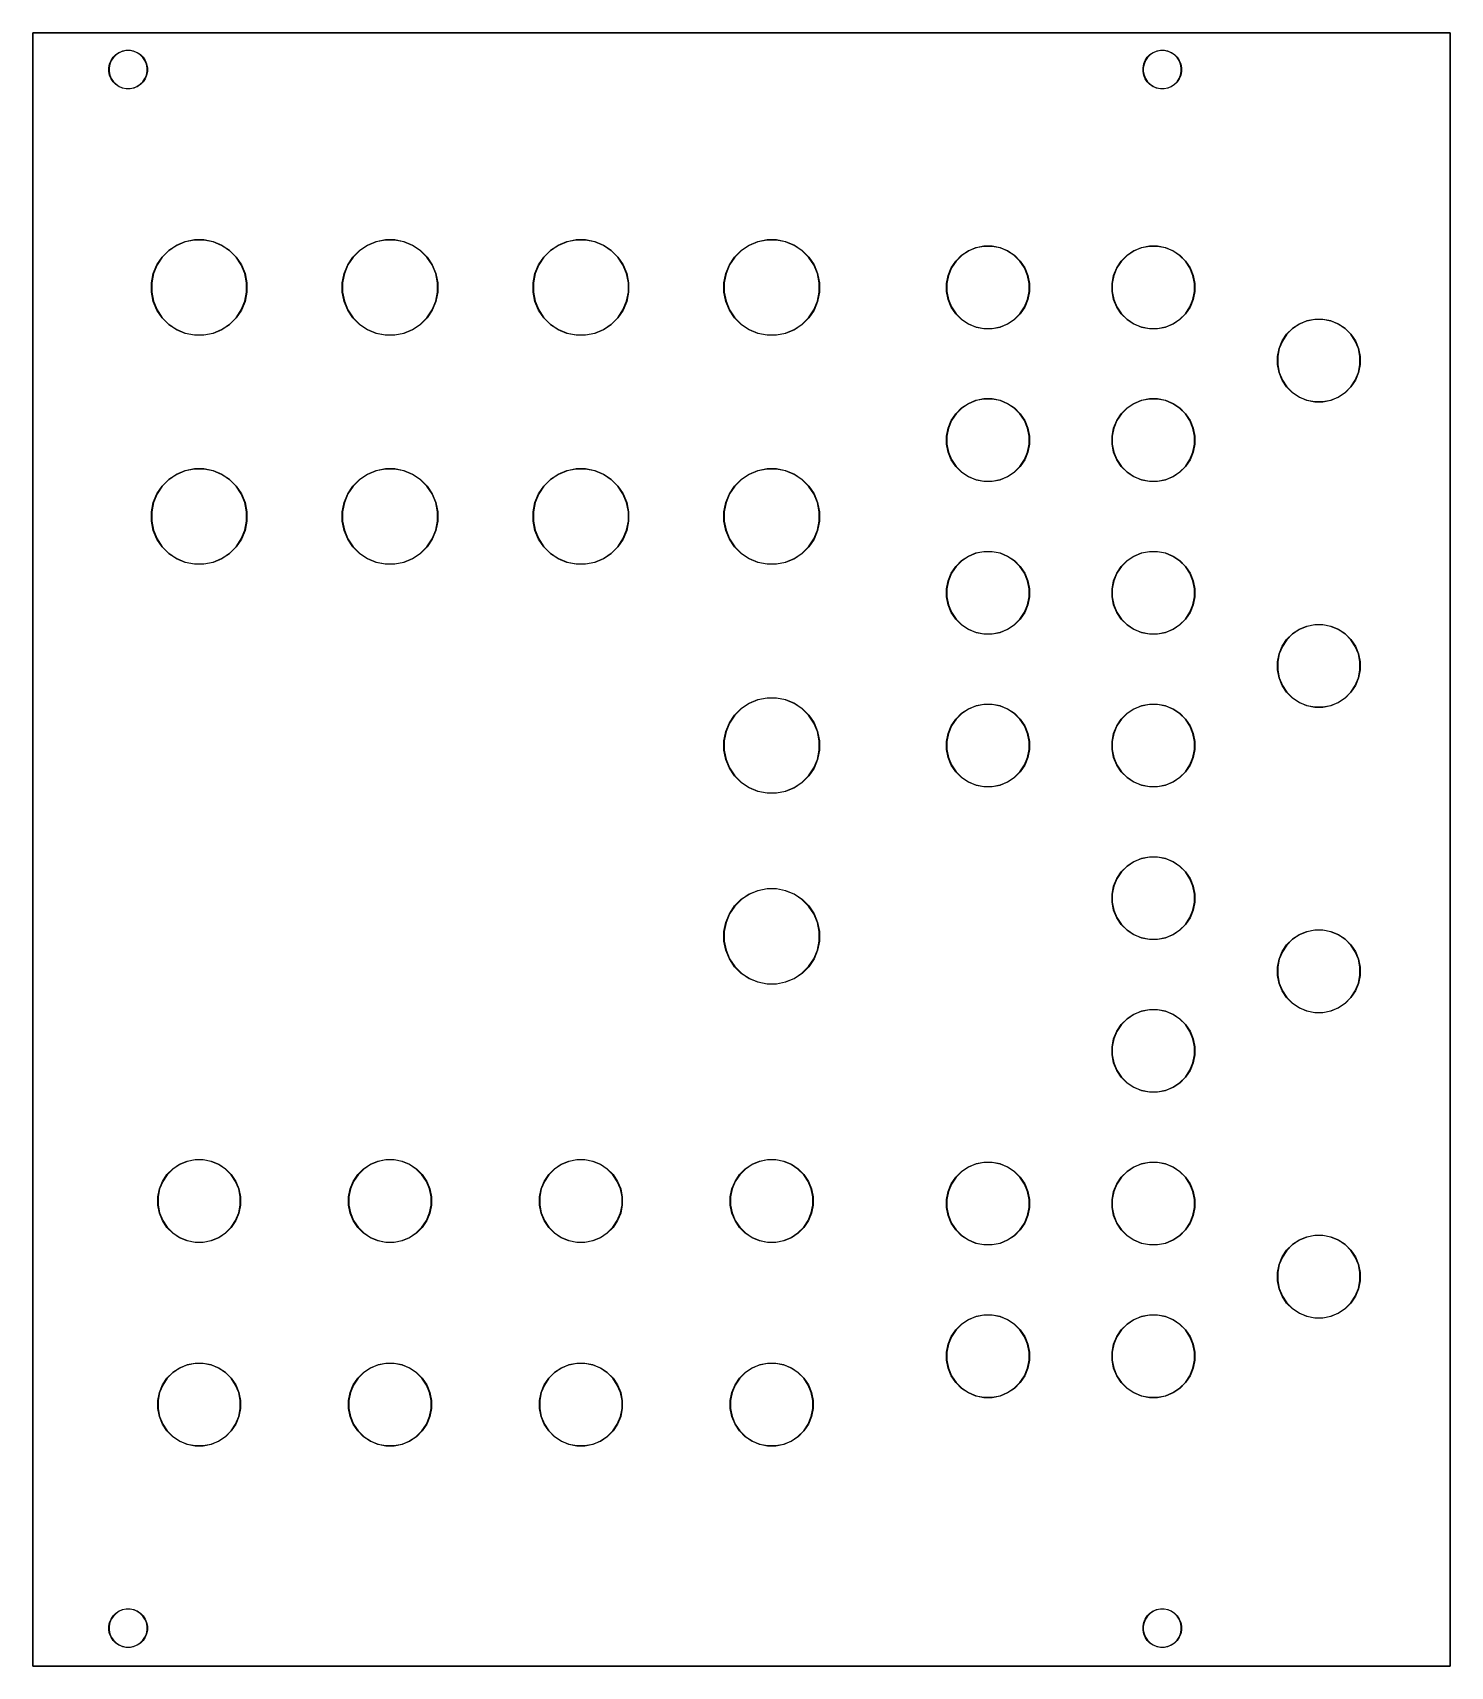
# Model space of a CAD drawing. Extents: x 1.79 to 6.18, y -6.56 to -1.51.
import ezdxf

# ---------------------------------------------------------------- set-up
doc = ezdxf.new("R2010")
doc.units = 0
doc.header["$MEASUREMENT"] = 0
doc.layers.add('BLACK', color=7, linetype='CONTINUOUS')

msp = doc.modelspace()

# ---------------------------------------------------------------- linework, layer by layer
at = {"layer": 'BLACK', "linetype": 'CONTINUOUS'}
for p, q in [((1.79132, -1.50984), (1.79132, -1.50983)), ((1.79132, -1.50983), (1.79132, -1.50983)), ((1.79132, -1.50983), (1.79132, -1.50983)), ((1.79132, -1.50983), (1.79133, -1.50983)), ((1.79132, -6.56496), (1.79132, -1.50984)), ((1.79132, -1.50984), (1.79132, -1.50984)), ((1.79132, -1.50984), (1.79132, -1.50984)), ((1.79133, -1.50983), (1.79133, -1.50982)), ((1.79133, -1.50982), (1.79133, -1.50982)), ((1.79133, -1.50982), (1.79134, -1.50982)), ((1.79134, -1.50982), (1.79134, -1.50982)), ((1.79134, -1.50982), (1.79134, -1.50982)), ((1.79134, -1.50982), (1.79134, -1.50982)), ((1.79134, -1.50982), (6.17795, -1.50982)), ((1.79136, -1.50986), (1.79136, -6.56494)), ((6.17793, -1.50986), (1.79136, -1.50986)), ((6.17793, -6.56494), (6.17793, -1.50986)), ((6.17795, -1.50982), (6.17795, -1.50982)), ((6.17795, -1.50982), (6.17796, -1.50982)), ((6.17795, -1.50982), (6.17795, -1.50982)), ((6.17795, -1.50982), (6.17795, -1.50982)), ((6.17796, -1.50982), (6.17796, -1.50982)), ((6.17796, -1.50982), (6.17796, -1.50983)), ((6.17796, -1.50983), (6.17797, -1.50983)), ((6.17797, -1.50983), (6.17797, -1.50983)), ((6.17797, -1.50983), (6.17797, -1.50983)), ((6.17797, -1.50983), (6.17797, -1.50984)), ((6.17797, -1.50984), (6.17797, -1.50984)), ((6.17797, -1.50984), (6.17797, -1.50984)), ((6.17797, -1.50984), (6.17797, -6.56496)), ((2.0584, -1.57122), (2.06924, -1.56673)), ((2.06924, -1.56673), (2.08075, -1.56444)), ((2.08083, -1.56526), (2.06948, -1.56752)), ((2.08075, -1.56444), (2.09248, -1.56444)), ((2.0924, -1.56526), (2.08083, -1.56526)), ((2.10375, -1.56752), (2.0924, -1.56526)), ((2.09248, -1.56444), (2.10399, -1.56673)), ((2.10399, -1.56673), (2.11483, -1.57122)), ((5.2584, -1.57122), (5.26924, -1.56673)), ((5.26924, -1.56673), (5.28075, -1.56444)), ((5.28083, -1.56526), (5.26948, -1.56752)), ((5.28075, -1.56444), (5.29248, -1.56444)), ((5.2924, -1.56526), (5.28083, -1.56526)), ((5.30375, -1.56752), (5.2924, -1.56526)), ((5.29248, -1.56444), (5.30399, -1.56673)), ((5.30399, -1.56673), (5.31483, -1.57122)), ((2.02704, -1.61815), (2.02933, -1.60664)), ((2.03012, -1.60688), (2.02786, -1.61823)), ((2.02933, -1.60664), (2.03382, -1.5958)), ((2.03455, -1.59619), (2.03012, -1.60688)), ((2.03382, -1.5958), (2.04034, -1.58604)), ((2.04098, -1.58656), (2.03455, -1.59619)), ((2.04034, -1.58604), (2.04864, -1.57774)), ((2.04916, -1.57838), (2.04098, -1.58656)), ((2.04864, -1.57774), (2.0584, -1.57122)), ((2.05879, -1.57195), (2.04916, -1.57838)), ((2.06948, -1.56752), (2.05879, -1.57195)), ((2.11444, -1.57195), (2.10375, -1.56752)), ((2.12407, -1.57838), (2.11444, -1.57195)), ((2.11483, -1.57122), (2.12459, -1.57774)), ((2.13225, -1.58656), (2.12407, -1.57838)), ((2.12459, -1.57774), (2.13289, -1.58604)), ((2.13868, -1.59619), (2.13225, -1.58656)), ((2.13289, -1.58604), (2.13941, -1.5958)), ((2.14311, -1.60688), (2.13868, -1.59619)), ((2.13941, -1.5958), (2.1439, -1.60664)), ((2.14537, -1.61823), (2.14311, -1.60688)), ((2.1439, -1.60664), (2.14619, -1.61815)), ((5.22704, -1.61815), (5.22933, -1.60664)), ((5.23012, -1.60688), (5.22786, -1.61823)), ((5.22933, -1.60664), (5.23382, -1.5958)), ((5.23455, -1.59619), (5.23012, -1.60688)), ((5.23382, -1.5958), (5.24034, -1.58604)), ((5.24098, -1.58656), (5.23455, -1.59619)), ((5.24034, -1.58604), (5.24864, -1.57774)), ((5.24916, -1.57838), (5.24098, -1.58656)), ((5.24864, -1.57774), (5.2584, -1.57122)), ((5.25879, -1.57195), (5.24916, -1.57838)), ((5.26948, -1.56752), (5.25879, -1.57195)), ((5.31444, -1.57195), (5.30375, -1.56752)), ((5.32407, -1.57838), (5.31444, -1.57195)), ((5.31483, -1.57122), (5.32459, -1.57774)), ((5.33225, -1.58656), (5.32407, -1.57838)), ((5.32459, -1.57774), (5.33289, -1.58604)), ((5.33868, -1.59619), (5.33225, -1.58656)), ((5.33289, -1.58604), (5.33941, -1.5958)), ((5.34311, -1.60688), (5.33868, -1.59619)), ((5.33941, -1.5958), (5.3439, -1.60664)), ((5.34537, -1.61823), (5.34311, -1.60688)), ((5.3439, -1.60664), (5.34619, -1.61815)), ((2.02704, -1.62988), (2.02704, -1.61815)), ((2.02933, -1.64139), (2.02704, -1.62988)), ((2.02786, -1.61823), (2.02786, -1.6298)), ((2.02786, -1.6298), (2.03012, -1.64115)), ((2.03382, -1.65223), (2.02933, -1.64139)), ((2.03012, -1.64115), (2.03455, -1.65184)), ((2.04034, -1.66199), (2.03382, -1.65223)), ((2.03455, -1.65184), (2.04098, -1.66147)), ((2.04864, -1.67029), (2.04034, -1.66199)), ((2.04098, -1.66147), (2.04916, -1.66965)), ((2.12407, -1.66965), (2.13225, -1.66147)), ((2.13289, -1.66199), (2.12459, -1.67029)), ((2.13225, -1.66147), (2.13868, -1.65184)), ((2.13941, -1.65223), (2.13289, -1.66199)), ((2.13868, -1.65184), (2.14311, -1.64115)), ((2.1439, -1.64139), (2.13941, -1.65223)), ((2.14311, -1.64115), (2.14537, -1.6298)), ((2.14619, -1.62988), (2.1439, -1.64139)), ((2.14537, -1.6298), (2.14537, -1.61823)), ((2.14619, -1.61815), (2.14619, -1.62988)), ((5.22704, -1.62988), (5.22704, -1.61815)), ((5.22933, -1.64139), (5.22704, -1.62988)), ((5.22786, -1.61823), (5.22786, -1.6298)), ((5.22786, -1.6298), (5.23012, -1.64115)), ((5.23382, -1.65223), (5.22933, -1.64139)), ((5.23012, -1.64115), (5.23455, -1.65184)), ((5.24034, -1.66199), (5.23382, -1.65223)), ((5.23455, -1.65184), (5.24098, -1.66147)), ((5.24864, -1.67029), (5.24034, -1.66199)), ((5.24098, -1.66147), (5.24916, -1.66965)), ((5.32407, -1.66965), (5.33225, -1.66147)), ((5.33289, -1.66199), (5.32459, -1.67029)), ((5.33225, -1.66147), (5.33868, -1.65184)), ((5.33941, -1.65223), (5.33289, -1.66199)), ((5.33868, -1.65184), (5.34311, -1.64115)), ((5.3439, -1.64139), (5.33941, -1.65223)), ((5.34311, -1.64115), (5.34537, -1.6298)), ((5.34619, -1.62988), (5.3439, -1.64139)), ((5.34537, -1.6298), (5.34537, -1.61823)), ((5.34619, -1.61815), (5.34619, -1.62988)), ((2.0584, -1.67681), (2.04864, -1.67029)), ((2.04916, -1.66965), (2.05879, -1.67608)), ((2.06924, -1.6813), (2.0584, -1.67681)), ((2.05879, -1.67608), (2.06948, -1.68051)), ((2.08075, -1.68359), (2.06924, -1.6813)), ((2.06948, -1.68051), (2.08083, -1.68277)), ((2.09248, -1.68359), (2.08075, -1.68359)), ((2.08083, -1.68277), (2.0924, -1.68277)), ((2.0924, -1.68277), (2.10375, -1.68051)), ((2.10399, -1.6813), (2.09248, -1.68359)), ((2.10375, -1.68051), (2.11444, -1.67608)), ((2.11483, -1.67681), (2.10399, -1.6813)), ((2.11444, -1.67608), (2.12407, -1.66965)), ((2.12459, -1.67029), (2.11483, -1.67681)), ((5.2584, -1.67681), (5.24864, -1.67029)), ((5.24916, -1.66965), (5.25879, -1.67608)), ((5.26924, -1.6813), (5.2584, -1.67681)), ((5.25879, -1.67608), (5.26948, -1.68051)), ((5.28075, -1.68359), (5.26924, -1.6813)), ((5.26948, -1.68051), (5.28083, -1.68277)), ((5.29248, -1.68359), (5.28075, -1.68359)), ((5.28083, -1.68277), (5.2924, -1.68277)), ((5.2924, -1.68277), (5.30375, -1.68051)), ((5.30399, -1.6813), (5.29248, -1.68359)), ((5.30375, -1.68051), (5.31444, -1.67608)), ((5.31483, -1.67681), (5.30399, -1.6813)), ((5.31444, -1.67608), (5.32407, -1.66965)), ((5.32459, -1.67029), (5.31483, -1.67681)), ((2.21232, -2.18348), (2.23652, -2.16731)), ((2.23691, -2.16804), (2.21285, -2.18412)), ((2.23652, -2.16731), (2.2634, -2.15618)), ((2.26364, -2.15697), (2.23691, -2.16804)), ((2.2634, -2.15618), (2.29195, -2.1505)), ((2.29203, -2.15132), (2.26364, -2.15697)), ((2.29195, -2.1505), (2.32105, -2.1505)), ((2.32097, -2.15132), (2.29203, -2.15132)), ((2.34935, -2.15697), (2.32097, -2.15132)), ((2.32105, -2.1505), (2.34959, -2.15618)), ((2.37608, -2.16804), (2.34935, -2.15697)), ((2.34959, -2.15618), (2.37647, -2.16731)), ((2.40014, -2.18412), (2.37608, -2.16804)), ((2.37647, -2.16731), (2.40067, -2.18348)), ((2.80287, -2.18348), (2.82707, -2.16731)), ((2.82746, -2.16804), (2.8034, -2.18412)), ((2.82707, -2.16731), (2.85396, -2.15618)), ((2.8542, -2.15697), (2.82746, -2.16804)), ((2.85396, -2.15618), (2.8825, -2.1505)), ((2.88258, -2.15132), (2.8542, -2.15697)), ((2.8825, -2.1505), (2.9116, -2.1505)), ((2.91152, -2.15132), (2.88258, -2.15132)), ((2.9399, -2.15697), (2.91152, -2.15132)), ((2.9116, -2.1505), (2.94014, -2.15618)), ((2.96663, -2.16804), (2.9399, -2.15697)), ((2.94014, -2.15618), (2.96702, -2.16731)), ((2.9907, -2.18412), (2.96663, -2.16804)), ((2.96702, -2.16731), (2.99122, -2.18348)), ((3.39343, -2.18348), (3.41762, -2.16731)), ((3.41801, -2.16804), (3.39395, -2.18412)), ((3.41762, -2.16731), (3.44451, -2.15618)), ((3.44475, -2.15697), (3.41801, -2.16804)), ((3.44451, -2.15618), (3.47305, -2.1505)), ((3.47313, -2.15132), (3.44475, -2.15697)), ((3.47305, -2.1505), (3.50215, -2.1505)), ((3.50207, -2.15132), (3.47313, -2.15132)), ((3.53045, -2.15697), (3.50207, -2.15132)), ((3.50215, -2.1505), (3.53069, -2.15618)), ((3.55719, -2.16804), (3.53045, -2.15697)), ((3.53069, -2.15618), (3.55757, -2.16731)), ((3.58125, -2.18412), (3.55719, -2.16804)), ((3.55757, -2.16731), (3.58177, -2.18348)), ((3.98398, -2.18348), (4.00817, -2.16731)), ((4.00856, -2.16804), (3.9845, -2.18412)), ((4.00817, -2.16731), (4.03506, -2.15618)), ((4.0353, -2.15697), (4.00856, -2.16804)), ((4.03506, -2.15618), (4.0636, -2.1505)), ((4.06368, -2.15132), (4.0353, -2.15697)), ((4.0636, -2.1505), (4.0927, -2.1505)), ((4.09262, -2.15132), (4.06368, -2.15132)), ((4.121, -2.15697), (4.09262, -2.15132)), ((4.0927, -2.1505), (4.12124, -2.15618)), ((4.14774, -2.16804), (4.121, -2.15697)), ((4.12124, -2.15618), (4.14813, -2.16731)), ((4.1718, -2.18412), (4.14774, -2.16804)), ((4.14813, -2.16731), (4.17232, -2.18348)), ((4.71006, -2.17501), (4.73482, -2.17009)), ((4.7349, -2.17091), (4.7103, -2.1758)), ((4.73482, -2.17009), (4.76006, -2.17009)), ((4.75998, -2.17091), (4.7349, -2.17091)), ((4.78458, -2.1758), (4.75998, -2.17091)), ((4.76006, -2.17009), (4.78482, -2.17501)), ((5.22187, -2.17501), (5.24663, -2.17009)), ((5.24671, -2.17091), (5.22211, -2.1758)), ((5.24663, -2.17009), (5.27187, -2.17009)), ((5.27179, -2.17091), (5.24671, -2.17091)), ((5.29639, -2.1758), (5.27179, -2.17091)), ((5.27187, -2.17009), (5.29663, -2.17501)), ((2.17558, -2.22825), (2.19175, -2.20406)), ((2.19239, -2.20458), (2.17631, -2.22864)), ((2.19175, -2.20406), (2.21232, -2.18348)), ((2.21285, -2.18412), (2.19239, -2.20458)), ((2.42061, -2.20458), (2.40014, -2.18412)), ((2.40067, -2.18348), (2.42125, -2.20406)), ((2.43668, -2.22864), (2.42061, -2.20458)), ((2.42125, -2.20406), (2.43741, -2.22825)), ((2.76613, -2.22825), (2.7823, -2.20406)), ((2.78294, -2.20458), (2.76686, -2.22864)), ((2.7823, -2.20406), (2.80287, -2.18348)), ((2.8034, -2.18412), (2.78294, -2.20458)), ((3.01116, -2.20458), (2.9907, -2.18412)), ((2.99122, -2.18348), (3.0118, -2.20406)), ((3.02723, -2.22864), (3.01116, -2.20458)), ((3.0118, -2.20406), (3.02796, -2.22825)), ((3.35668, -2.22825), (3.37285, -2.20406)), ((3.37349, -2.20458), (3.35741, -2.22864)), ((3.37285, -2.20406), (3.39343, -2.18348)), ((3.39395, -2.18412), (3.37349, -2.20458)), ((3.60171, -2.20458), (3.58125, -2.18412)), ((3.58177, -2.18348), (3.60235, -2.20406)), ((3.61779, -2.22864), (3.60171, -2.20458)), ((3.60235, -2.20406), (3.61852, -2.22825)), ((3.94723, -2.22825), (3.9634, -2.20406)), ((3.96404, -2.20458), (3.94796, -2.22864)), ((3.9634, -2.20406), (3.98398, -2.18348)), ((3.9845, -2.18412), (3.96404, -2.20458)), ((4.19226, -2.20458), (4.1718, -2.18412)), ((4.17232, -2.18348), (4.1929, -2.20406)), ((4.20834, -2.22864), (4.19226, -2.20458)), ((4.1929, -2.20406), (4.20907, -2.22825)), ((4.63388, -2.23753), (4.64791, -2.21654)), ((4.64855, -2.21707), (4.63461, -2.23792)), ((4.64791, -2.21654), (4.66576, -2.1987)), ((4.66628, -2.19933), (4.64855, -2.21707)), ((4.66576, -2.1987), (4.68674, -2.18467)), ((4.68713, -2.1854), (4.66628, -2.19933)), ((4.68674, -2.18467), (4.71006, -2.17501)), ((4.7103, -2.1758), (4.68713, -2.1854)), ((4.80775, -2.1854), (4.78458, -2.1758)), ((4.78482, -2.17501), (4.80814, -2.18467)), ((4.8286, -2.19933), (4.80775, -2.1854)), ((4.80814, -2.18467), (4.82913, -2.1987)), ((4.84633, -2.21707), (4.8286, -2.19933)), ((4.82913, -2.1987), (4.84697, -2.21654)), ((4.86027, -2.23792), (4.84633, -2.21707)), ((4.84697, -2.21654), (4.861, -2.23753)), ((5.1457, -2.23753), (5.15972, -2.21654)), ((5.16036, -2.21707), (5.14643, -2.23792)), ((5.15972, -2.21654), (5.17757, -2.1987)), ((5.17809, -2.19933), (5.16036, -2.21707)), ((5.17757, -2.1987), (5.19855, -2.18467)), ((5.19894, -2.1854), (5.17809, -2.19933)), ((5.19855, -2.18467), (5.22187, -2.17501)), ((5.22211, -2.1758), (5.19894, -2.1854)), ((5.31956, -2.1854), (5.29639, -2.1758)), ((5.29663, -2.17501), (5.31995, -2.18467)), ((5.34041, -2.19933), (5.31956, -2.1854)), ((5.31995, -2.18467), (5.34094, -2.1987)), ((5.35815, -2.21707), (5.34041, -2.19933)), ((5.34094, -2.1987), (5.35878, -2.21654)), ((5.37208, -2.23792), (5.35815, -2.21707)), ((5.35878, -2.21654), (5.37281, -2.23753)), ((2.15877, -2.28368), (2.16444, -2.25514)), ((2.16523, -2.25538), (2.15959, -2.28376)), ((2.16444, -2.25514), (2.17558, -2.22825)), ((2.17631, -2.22864), (2.16523, -2.25538)), ((2.44776, -2.25538), (2.43668, -2.22864)), ((2.43741, -2.22825), (2.44855, -2.25514)), ((2.4534, -2.28376), (2.44776, -2.25538)), ((2.44855, -2.25514), (2.45423, -2.28368)), ((2.74932, -2.28368), (2.75499, -2.25514)), ((2.75579, -2.25538), (2.75014, -2.28376)), ((2.75499, -2.25514), (2.76613, -2.22825)), ((2.76686, -2.22864), (2.75579, -2.25538)), ((3.03831, -2.25538), (3.02723, -2.22864)), ((3.02796, -2.22825), (3.0391, -2.25514)), ((3.04395, -2.28376), (3.03831, -2.25538)), ((3.0391, -2.25514), (3.04478, -2.28368)), ((3.33987, -2.28368), (3.34555, -2.25514)), ((3.34634, -2.25538), (3.34069, -2.28376)), ((3.34555, -2.25514), (3.35668, -2.22825)), ((3.35741, -2.22864), (3.34634, -2.25538)), ((3.62886, -2.25538), (3.61779, -2.22864)), ((3.61852, -2.22825), (3.62965, -2.25514)), ((3.63451, -2.28376), (3.62886, -2.25538)), ((3.62965, -2.25514), (3.63533, -2.28368)), ((3.93042, -2.28368), (3.9361, -2.25514)), ((3.93689, -2.25538), (3.93124, -2.28376)), ((3.9361, -2.25514), (3.94723, -2.22825)), ((3.94796, -2.22864), (3.93689, -2.25538)), ((4.21941, -2.25538), (4.20834, -2.22864)), ((4.20907, -2.22825), (4.2202, -2.25514)), ((4.22506, -2.28376), (4.21941, -2.25538)), ((4.2202, -2.25514), (4.22588, -2.28368)), ((4.6193, -2.28561), (4.62423, -2.26085)), ((4.62502, -2.26109), (4.62012, -2.28569)), ((4.62423, -2.26085), (4.63388, -2.23753)), ((4.63461, -2.23792), (4.62502, -2.26109)), ((4.86987, -2.26109), (4.86027, -2.23792)), ((4.861, -2.23753), (4.87066, -2.26085)), ((4.87476, -2.28569), (4.86987, -2.26109)), ((4.87066, -2.26085), (4.87558, -2.28561)), ((5.13111, -2.28561), (5.13604, -2.26085)), ((5.13683, -2.26109), (5.13193, -2.28569)), ((5.13604, -2.26085), (5.1457, -2.23753)), ((5.14643, -2.23792), (5.13683, -2.26109)), ((5.38168, -2.26109), (5.37208, -2.23792)), ((5.37281, -2.23753), (5.38247, -2.26085)), ((5.38657, -2.28569), (5.38168, -2.26109)), ((5.38247, -2.26085), (5.38739, -2.28561)), ((2.15877, -2.31278), (2.15877, -2.28368)), ((2.16444, -2.34132), (2.15877, -2.31278)), ((2.15959, -2.28376), (2.15959, -2.3127)), ((2.15959, -2.3127), (2.16523, -2.34108)), ((2.44776, -2.34108), (2.4534, -2.3127)), ((2.45423, -2.31278), (2.44855, -2.34132)), ((2.4534, -2.3127), (2.4534, -2.28376)), ((2.45423, -2.28368), (2.45423, -2.31278)), ((2.74932, -2.31278), (2.74932, -2.28368)), ((2.75499, -2.34132), (2.74932, -2.31278)), ((2.75014, -2.28376), (2.75014, -2.3127)), ((2.75014, -2.3127), (2.75579, -2.34108)), ((3.03831, -2.34108), (3.04395, -2.3127)), ((3.04478, -2.31278), (3.0391, -2.34132)), ((3.04395, -2.3127), (3.04395, -2.28376)), ((3.04478, -2.28368), (3.04478, -2.31278)), ((3.33987, -2.31278), (3.33987, -2.28368)), ((3.34555, -2.34132), (3.33987, -2.31278)), ((3.34069, -2.28376), (3.34069, -2.3127)), ((3.34069, -2.3127), (3.34634, -2.34108)), ((3.62886, -2.34108), (3.63451, -2.3127)), ((3.63533, -2.31278), (3.62965, -2.34132)), ((3.63451, -2.3127), (3.63451, -2.28376)), ((3.63533, -2.28368), (3.63533, -2.31278)), ((3.93042, -2.31278), (3.93042, -2.28368)), ((3.9361, -2.34132), (3.93042, -2.31278)), ((3.93124, -2.28376), (3.93124, -2.3127)), ((3.93124, -2.3127), (3.93689, -2.34108)), ((4.21941, -2.34108), (4.22506, -2.3127)), ((4.22588, -2.31278), (4.2202, -2.34132)), ((4.22506, -2.3127), (4.22506, -2.28376)), ((4.22588, -2.28368), (4.22588, -2.31278)), ((4.6193, -2.31085), (4.6193, -2.28561)), ((4.62423, -2.33561), (4.6193, -2.31085)), ((4.62012, -2.28569), (4.62012, -2.31077)), ((4.62012, -2.31077), (4.62502, -2.33537)), ((4.86987, -2.33537), (4.87476, -2.31077)), ((4.87558, -2.31085), (4.87066, -2.33561)), ((4.87476, -2.31077), (4.87476, -2.28569)), ((4.87558, -2.28561), (4.87558, -2.31085)), ((5.13111, -2.31085), (5.13111, -2.28561)), ((5.13604, -2.33561), (5.13111, -2.31085)), ((5.13193, -2.28569), (5.13193, -2.31077)), ((5.13193, -2.31077), (5.13683, -2.33537)), ((5.38168, -2.33537), (5.38657, -2.31077)), ((5.38739, -2.31085), (5.38247, -2.33561)), ((5.38657, -2.31077), (5.38657, -2.28569)), ((5.38739, -2.28561), (5.38739, -2.31085)), ((2.17558, -2.3682), (2.16444, -2.34132)), ((2.16523, -2.34108), (2.17631, -2.36782)), ((2.19175, -2.3924), (2.17558, -2.3682)), ((2.17631, -2.36782), (2.19239, -2.39188)), ((2.42061, -2.39188), (2.43668, -2.36782)), ((2.43741, -2.3682), (2.42125, -2.3924)), ((2.43668, -2.36782), (2.44776, -2.34108)), ((2.44855, -2.34132), (2.43741, -2.3682)), ((2.76613, -2.3682), (2.75499, -2.34132)), ((2.75579, -2.34108), (2.76686, -2.36782)), ((2.7823, -2.3924), (2.76613, -2.3682)), ((2.76686, -2.36782), (2.78294, -2.39188)), ((3.01116, -2.39188), (3.02723, -2.36782)), ((3.02796, -2.3682), (3.0118, -2.3924)), ((3.02723, -2.36782), (3.03831, -2.34108)), ((3.0391, -2.34132), (3.02796, -2.3682)), ((3.35668, -2.3682), (3.34555, -2.34132)), ((3.34634, -2.34108), (3.35741, -2.36782)), ((3.37285, -2.3924), (3.35668, -2.3682)), ((3.35741, -2.36782), (3.37349, -2.39188)), ((3.60171, -2.39188), (3.61779, -2.36782)), ((3.61852, -2.3682), (3.60235, -2.3924)), ((3.61779, -2.36782), (3.62886, -2.34108)), ((3.62965, -2.34132), (3.61852, -2.3682)), ((3.94723, -2.3682), (3.9361, -2.34132)), ((3.93689, -2.34108), (3.94796, -2.36782)), ((3.9634, -2.3924), (3.94723, -2.3682)), ((3.94796, -2.36782), (3.96404, -2.39188)), ((4.19226, -2.39188), (4.20834, -2.36782)), ((4.20907, -2.3682), (4.1929, -2.3924)), ((4.20834, -2.36782), (4.21941, -2.34108)), ((4.2202, -2.34132), (4.20907, -2.3682)), ((4.63388, -2.35893), (4.62423, -2.33561)), ((4.62502, -2.33537), (4.63461, -2.35854)), ((4.64791, -2.37991), (4.63388, -2.35893)), ((4.63461, -2.35854), (4.64855, -2.37939)), ((4.84633, -2.37939), (4.86027, -2.35854)), ((4.861, -2.35893), (4.84697, -2.37991)), ((4.86027, -2.35854), (4.86987, -2.33537)), ((4.87066, -2.33561), (4.861, -2.35893)), ((5.1457, -2.35893), (5.13604, -2.33561)), ((5.13683, -2.33537), (5.14643, -2.35854)), ((5.15972, -2.37991), (5.1457, -2.35893)), ((5.14643, -2.35854), (5.16036, -2.37939)), ((5.35815, -2.37939), (5.37208, -2.35854)), ((5.37281, -2.35893), (5.35878, -2.37991)), ((5.37208, -2.35854), (5.38168, -2.33537)), ((5.38247, -2.33561), (5.37281, -2.35893)), ((2.21232, -2.41298), (2.19175, -2.3924)), ((2.19239, -2.39188), (2.21285, -2.41234)), ((2.23652, -2.42915), (2.21232, -2.41298)), ((2.21285, -2.41234), (2.23691, -2.42842)), ((2.37608, -2.42842), (2.40014, -2.41234)), ((2.40067, -2.41298), (2.37647, -2.42915)), ((2.40014, -2.41234), (2.42061, -2.39188)), ((2.42125, -2.3924), (2.40067, -2.41298)), ((2.80287, -2.41298), (2.7823, -2.3924)), ((2.78294, -2.39188), (2.8034, -2.41234)), ((2.82707, -2.42915), (2.80287, -2.41298)), ((2.8034, -2.41234), (2.82746, -2.42842)), ((2.96663, -2.42842), (2.9907, -2.41234)), ((2.99122, -2.41298), (2.96702, -2.42915)), ((2.9907, -2.41234), (3.01116, -2.39188)), ((3.0118, -2.3924), (2.99122, -2.41298)), ((3.39343, -2.41298), (3.37285, -2.3924)), ((3.37349, -2.39188), (3.39395, -2.41234)), ((3.41762, -2.42915), (3.39343, -2.41298)), ((3.39395, -2.41234), (3.41801, -2.42842)), ((3.55719, -2.42842), (3.58125, -2.41234)), ((3.58177, -2.41298), (3.55757, -2.42915)), ((3.58125, -2.41234), (3.60171, -2.39188)), ((3.60235, -2.3924), (3.58177, -2.41298)), ((3.98398, -2.41298), (3.9634, -2.3924)), ((3.96404, -2.39188), (3.9845, -2.41234)), ((4.00817, -2.42915), (3.98398, -2.41298)), ((3.9845, -2.41234), (4.00856, -2.42842)), ((4.14774, -2.42842), (4.1718, -2.41234)), ((4.17232, -2.41298), (4.14813, -2.42915)), ((4.1718, -2.41234), (4.19226, -2.39188)), ((4.1929, -2.3924), (4.17232, -2.41298)), ((4.66576, -2.39776), (4.64791, -2.37991)), ((4.64855, -2.37939), (4.66628, -2.39712)), ((4.68674, -2.41178), (4.66576, -2.39776)), ((4.66628, -2.39712), (4.68713, -2.41106)), ((4.71006, -2.42144), (4.68674, -2.41178)), ((4.68713, -2.41106), (4.7103, -2.42065)), ((4.73482, -2.42637), (4.71006, -2.42144)), ((4.7103, -2.42065), (4.7349, -2.42555)), ((4.76006, -2.42637), (4.73482, -2.42637)), ((4.7349, -2.42555), (4.75998, -2.42555)), ((4.75998, -2.42555), (4.78458, -2.42065)), ((4.78482, -2.42144), (4.76006, -2.42637)), ((4.78458, -2.42065), (4.80775, -2.41106)), ((4.80814, -2.41178), (4.78482, -2.42144)), ((4.80775, -2.41106), (4.8286, -2.39712)), ((4.82913, -2.39776), (4.80814, -2.41178)), ((4.8286, -2.39712), (4.84633, -2.37939)), ((4.84697, -2.37991), (4.82913, -2.39776)), ((5.17757, -2.39776), (5.15972, -2.37991)), ((5.16036, -2.37939), (5.17809, -2.39712)), ((5.19855, -2.41178), (5.17757, -2.39776)), ((5.17809, -2.39712), (5.19894, -2.41106)), ((5.22187, -2.42144), (5.19855, -2.41178)), ((5.19894, -2.41106), (5.22211, -2.42065)), ((5.24663, -2.42637), (5.22187, -2.42144)), ((5.22211, -2.42065), (5.24671, -2.42555)), ((5.27187, -2.42637), (5.24663, -2.42637)), ((5.24671, -2.42555), (5.27179, -2.42555)), ((5.27179, -2.42555), (5.29639, -2.42065)), ((5.29663, -2.42144), (5.27187, -2.42637)), ((5.29639, -2.42065), (5.31956, -2.41106)), ((5.31995, -2.41178), (5.29663, -2.42144)), ((5.31956, -2.41106), (5.34041, -2.39712)), ((5.34094, -2.39776), (5.31995, -2.41178)), ((5.34041, -2.39712), (5.35815, -2.37939)), ((5.35878, -2.37991), (5.34094, -2.39776)), ((5.67153, -2.44273), (5.68938, -2.42488)), ((5.6899, -2.42552), (5.67217, -2.44325)), ((5.68938, -2.42488), (5.71037, -2.41085)), ((5.71076, -2.41158), (5.6899, -2.42552)), ((5.71037, -2.41085), (5.73369, -2.40119)), ((5.73393, -2.40199), (5.71076, -2.41158)), ((5.73369, -2.40119), (5.75844, -2.39627)), ((5.75852, -2.39709), (5.73393, -2.40199)), ((5.75844, -2.39627), (5.78368, -2.39627)), ((5.7836, -2.39709), (5.75852, -2.39709)), ((5.8082, -2.40199), (5.7836, -2.39709)), ((5.78368, -2.39627), (5.80844, -2.40119)), ((5.83137, -2.41158), (5.8082, -2.40199)), ((5.80844, -2.40119), (5.83176, -2.41085)), ((5.85222, -2.42552), (5.83137, -2.41158)), ((5.83176, -2.41085), (5.85275, -2.42488)), ((5.86996, -2.44325), (5.85222, -2.42552)), ((5.85275, -2.42488), (5.8706, -2.44273)), ((2.2634, -2.44028), (2.23652, -2.42915)), ((2.23691, -2.42842), (2.26364, -2.43949)), ((2.29195, -2.44596), (2.2634, -2.44028)), ((2.26364, -2.43949), (2.29203, -2.44514)), ((2.32105, -2.44596), (2.29195, -2.44596)), ((2.29203, -2.44514), (2.32097, -2.44514)), ((2.32097, -2.44514), (2.34935, -2.43949)), ((2.34959, -2.44028), (2.32105, -2.44596)), ((2.34935, -2.43949), (2.37608, -2.42842)), ((2.37647, -2.42915), (2.34959, -2.44028)), ((2.85396, -2.44028), (2.82707, -2.42915)), ((2.82746, -2.42842), (2.8542, -2.43949)), ((2.8825, -2.44596), (2.85396, -2.44028)), ((2.8542, -2.43949), (2.88258, -2.44514)), ((2.9116, -2.44596), (2.8825, -2.44596)), ((2.88258, -2.44514), (2.91152, -2.44514)), ((2.91152, -2.44514), (2.9399, -2.43949)), ((2.94014, -2.44028), (2.9116, -2.44596)), ((2.9399, -2.43949), (2.96663, -2.42842)), ((2.96702, -2.42915), (2.94014, -2.44028)), ((3.44451, -2.44028), (3.41762, -2.42915)), ((3.41801, -2.42842), (3.44475, -2.43949)), ((3.47305, -2.44596), (3.44451, -2.44028)), ((3.44475, -2.43949), (3.47313, -2.44514)), ((3.50215, -2.44596), (3.47305, -2.44596)), ((3.47313, -2.44514), (3.50207, -2.44514)), ((3.50207, -2.44514), (3.53045, -2.43949)), ((3.53069, -2.44028), (3.50215, -2.44596)), ((3.53045, -2.43949), (3.55719, -2.42842)), ((3.55757, -2.42915), (3.53069, -2.44028)), ((4.03506, -2.44028), (4.00817, -2.42915)), ((4.00856, -2.42842), (4.0353, -2.43949)), ((4.0636, -2.44596), (4.03506, -2.44028)), ((4.0353, -2.43949), (4.06368, -2.44514)), ((4.0927, -2.44596), (4.0636, -2.44596)), ((4.06368, -2.44514), (4.09262, -2.44514)), ((4.09262, -2.44514), (4.121, -2.43949)), ((4.12124, -2.44028), (4.0927, -2.44596)), ((4.121, -2.43949), (4.14774, -2.42842)), ((4.14813, -2.42915), (4.12124, -2.44028)), ((5.64785, -2.48703), (5.65751, -2.46371)), ((5.65824, -2.4641), (5.64864, -2.48727)), ((5.65751, -2.46371), (5.67153, -2.44273)), ((5.67217, -2.44325), (5.65824, -2.4641)), ((5.88389, -2.4641), (5.86996, -2.44325)), ((5.8706, -2.44273), (5.88462, -2.46371)), ((5.89349, -2.48727), (5.88389, -2.4641)), ((5.88462, -2.46371), (5.89428, -2.48703)), ((5.64292, -2.51179), (5.64785, -2.48703)), ((5.64292, -2.53703), (5.64292, -2.51179)), ((5.64864, -2.48727), (5.64375, -2.51187)), ((5.64375, -2.51187), (5.64375, -2.53695)), ((5.89838, -2.51187), (5.89349, -2.48727)), ((5.89428, -2.48703), (5.8992, -2.51179)), ((5.89838, -2.53695), (5.89838, -2.51187)), ((5.8992, -2.51179), (5.8992, -2.53703)), ((5.64785, -2.56179), (5.64292, -2.53703)), ((5.64375, -2.53695), (5.64864, -2.56155)), ((5.65751, -2.58511), (5.64785, -2.56179)), ((5.64864, -2.56155), (5.65824, -2.58472)), ((5.88389, -2.58472), (5.89349, -2.56155)), ((5.89428, -2.56179), (5.88462, -2.58511)), ((5.89349, -2.56155), (5.89838, -2.53695)), ((5.8992, -2.53703), (5.89428, -2.56179)), ((5.67153, -2.60609), (5.65751, -2.58511)), ((5.65824, -2.58472), (5.67217, -2.60557)), ((5.68938, -2.62394), (5.67153, -2.60609)), ((5.67217, -2.60557), (5.6899, -2.6233)), ((5.71037, -2.63797), (5.68938, -2.62394)), ((5.6899, -2.6233), (5.71076, -2.63724)), ((5.83137, -2.63724), (5.85222, -2.6233)), ((5.85275, -2.62394), (5.83176, -2.63797)), ((5.85222, -2.6233), (5.86996, -2.60557)), ((5.8706, -2.60609), (5.85275, -2.62394)), ((5.86996, -2.60557), (5.88389, -2.58472)), ((5.88462, -2.58511), (5.8706, -2.60609)), ((4.64791, -2.68898), (4.66576, -2.67114)), ((4.66628, -2.67178), (4.64855, -2.68951)), ((4.66576, -2.67114), (4.68674, -2.65711)), ((4.68713, -2.65784), (4.66628, -2.67178)), ((4.68674, -2.65711), (4.71006, -2.64745)), ((4.7103, -2.64824), (4.68713, -2.65784)), ((4.71006, -2.64745), (4.73482, -2.64253)), ((4.7349, -2.64335), (4.7103, -2.64824)), ((4.73482, -2.64253), (4.76006, -2.64253)), ((4.75998, -2.64335), (4.7349, -2.64335)), ((4.78458, -2.64824), (4.75998, -2.64335)), ((4.76006, -2.64253), (4.78482, -2.64745)), ((4.80775, -2.65784), (4.78458, -2.64824)), ((4.78482, -2.64745), (4.80814, -2.65711)), ((4.8286, -2.67178), (4.80775, -2.65784)), ((4.80814, -2.65711), (4.82913, -2.67114)), ((4.84633, -2.68951), (4.8286, -2.67178)), ((4.82913, -2.67114), (4.84697, -2.68898)), ((5.15972, -2.68898), (5.17757, -2.67114)), ((5.17809, -2.67178), (5.16036, -2.68951)), ((5.17757, -2.67114), (5.19855, -2.65711)), ((5.19894, -2.65784), (5.17809, -2.67178)), ((5.19855, -2.65711), (5.22187, -2.64745)), ((5.22211, -2.64824), (5.19894, -2.65784)), ((5.22187, -2.64745), (5.24663, -2.64253)), ((5.24671, -2.64335), (5.22211, -2.64824)), ((5.24663, -2.64253), (5.27187, -2.64253)), ((5.27179, -2.64335), (5.24671, -2.64335)), ((5.29639, -2.64824), (5.27179, -2.64335)), ((5.27187, -2.64253), (5.29663, -2.64745)), ((5.31956, -2.65784), (5.29639, -2.64824)), ((5.29663, -2.64745), (5.31995, -2.65711)), ((5.34041, -2.67178), (5.31956, -2.65784)), ((5.31995, -2.65711), (5.34094, -2.67114)), ((5.35815, -2.68951), (5.34041, -2.67178)), ((5.34094, -2.67114), (5.35878, -2.68898)), ((5.73369, -2.64762), (5.71037, -2.63797)), ((5.71076, -2.63724), (5.73393, -2.64683)), ((5.75844, -2.65255), (5.73369, -2.64762)), ((5.73393, -2.64683), (5.75852, -2.65173)), ((5.78368, -2.65255), (5.75844, -2.65255)), ((5.75852, -2.65173), (5.7836, -2.65173)), ((5.7836, -2.65173), (5.8082, -2.64683)), ((5.80844, -2.64762), (5.78368, -2.65255)), ((5.8082, -2.64683), (5.83137, -2.63724)), ((5.83176, -2.63797), (5.80844, -2.64762)), ((4.62423, -2.73329), (4.63388, -2.70997)), ((4.63461, -2.71036), (4.62502, -2.73353)), ((4.63388, -2.70997), (4.64791, -2.68898)), ((4.64855, -2.68951), (4.63461, -2.71036)), ((4.86027, -2.71036), (4.84633, -2.68951)), ((4.84697, -2.68898), (4.861, -2.70997)), ((4.86987, -2.73353), (4.86027, -2.71036)), ((4.861, -2.70997), (4.87066, -2.73329)), ((5.13604, -2.73329), (5.1457, -2.70997)), ((5.14643, -2.71036), (5.13683, -2.73353)), ((5.1457, -2.70997), (5.15972, -2.68898)), ((5.16036, -2.68951), (5.14643, -2.71036)), ((5.37208, -2.71036), (5.35815, -2.68951)), ((5.35878, -2.68898), (5.37281, -2.70997)), ((5.38168, -2.73353), (5.37208, -2.71036)), ((5.37281, -2.70997), (5.38247, -2.73329)), ((4.6193, -2.75805), (4.62423, -2.73329)), ((4.6193, -2.78329), (4.6193, -2.75805)), ((4.62502, -2.73353), (4.62012, -2.75813)), ((4.62012, -2.75813), (4.62012, -2.78321)), ((4.87476, -2.75813), (4.86987, -2.73353)), ((4.87066, -2.73329), (4.87558, -2.75805)), ((4.87476, -2.78321), (4.87476, -2.75813)), ((4.87558, -2.75805), (4.87558, -2.78329)), ((5.13111, -2.75805), (5.13604, -2.73329)), ((5.13111, -2.78329), (5.13111, -2.75805)), ((5.13683, -2.73353), (5.13193, -2.75813)), ((5.13193, -2.75813), (5.13193, -2.78321)), ((5.38657, -2.75813), (5.38168, -2.73353)), ((5.38247, -2.73329), (5.38739, -2.75805)), ((5.38657, -2.78321), (5.38657, -2.75813)), ((5.38739, -2.75805), (5.38739, -2.78329)), ((4.62423, -2.80805), (4.6193, -2.78329)), ((4.62012, -2.78321), (4.62502, -2.80781)), ((4.63388, -2.83137), (4.62423, -2.80805)), ((4.62502, -2.80781), (4.63461, -2.83098)), ((4.86027, -2.83098), (4.86987, -2.80781)), ((4.87066, -2.80805), (4.861, -2.83137)), ((4.86987, -2.80781), (4.87476, -2.78321)), ((4.87558, -2.78329), (4.87066, -2.80805)), ((5.13604, -2.80805), (5.13111, -2.78329)), ((5.13193, -2.78321), (5.13683, -2.80781)), ((5.1457, -2.83137), (5.13604, -2.80805)), ((5.13683, -2.80781), (5.14643, -2.83098)), ((5.37208, -2.83098), (5.38168, -2.80781)), ((5.38247, -2.80805), (5.37281, -2.83137)), ((5.38168, -2.80781), (5.38657, -2.78321)), ((5.38739, -2.78329), (5.38247, -2.80805)), ((2.21232, -2.89214), (2.23652, -2.87597)), ((2.23691, -2.8767), (2.21285, -2.89278)), ((2.23652, -2.87597), (2.2634, -2.86484)), ((2.26364, -2.86563), (2.23691, -2.8767)), ((2.2634, -2.86484), (2.29195, -2.85916)), ((2.29203, -2.85998), (2.26364, -2.86563)), ((2.29195, -2.85916), (2.32105, -2.85916)), ((2.32097, -2.85998), (2.29203, -2.85998)), ((2.34935, -2.86563), (2.32097, -2.85998)), ((2.32105, -2.85916), (2.34959, -2.86484)), ((2.37608, -2.8767), (2.34935, -2.86563)), ((2.34959, -2.86484), (2.37647, -2.87597)), ((2.40014, -2.89278), (2.37608, -2.8767)), ((2.37647, -2.87597), (2.40067, -2.89214)), ((2.80287, -2.89214), (2.82707, -2.87597)), ((2.82746, -2.8767), (2.8034, -2.89278)), ((2.82707, -2.87597), (2.85396, -2.86484)), ((2.8542, -2.86563), (2.82746, -2.8767)), ((2.85396, -2.86484), (2.8825, -2.85916)), ((2.88258, -2.85998), (2.8542, -2.86563)), ((2.8825, -2.85916), (2.9116, -2.85916)), ((2.91152, -2.85998), (2.88258, -2.85998)), ((2.9399, -2.86563), (2.91152, -2.85998)), ((2.9116, -2.85916), (2.94014, -2.86484)), ((2.96663, -2.8767), (2.9399, -2.86563)), ((2.94014, -2.86484), (2.96702, -2.87597)), ((2.9907, -2.89278), (2.96663, -2.8767)), ((2.96702, -2.87597), (2.99122, -2.89214)), ((3.39343, -2.89214), (3.41762, -2.87597)), ((3.41801, -2.8767), (3.39395, -2.89278)), ((3.41762, -2.87597), (3.44451, -2.86484)), ((3.44475, -2.86563), (3.41801, -2.8767)), ((3.44451, -2.86484), (3.47305, -2.85916)), ((3.47313, -2.85998), (3.44475, -2.86563)), ((3.47305, -2.85916), (3.50215, -2.85916)), ((3.50207, -2.85998), (3.47313, -2.85998)), ((3.53045, -2.86563), (3.50207, -2.85998)), ((3.50215, -2.85916), (3.53069, -2.86484)), ((3.55719, -2.8767), (3.53045, -2.86563)), ((3.53069, -2.86484), (3.55757, -2.87597)), ((3.58125, -2.89278), (3.55719, -2.8767)), ((3.55757, -2.87597), (3.58177, -2.89214)), ((3.98398, -2.89214), (4.00817, -2.87597)), ((4.00856, -2.8767), (3.9845, -2.89278)), ((4.00817, -2.87597), (4.03506, -2.86484)), ((4.0353, -2.86563), (4.00856, -2.8767)), ((4.03506, -2.86484), (4.0636, -2.85916)), ((4.06368, -2.85998), (4.0353, -2.86563)), ((4.0636, -2.85916), (4.0927, -2.85916)), ((4.09262, -2.85998), (4.06368, -2.85998)), ((4.121, -2.86563), (4.09262, -2.85998)), ((4.0927, -2.85916), (4.12124, -2.86484)), ((4.14774, -2.8767), (4.121, -2.86563)), ((4.12124, -2.86484), (4.14813, -2.87597)), ((4.1718, -2.89278), (4.14774, -2.8767)), ((4.14813, -2.87597), (4.17232, -2.89214)), ((4.64791, -2.85235), (4.63388, -2.83137)), ((4.63461, -2.83098), (4.64855, -2.85183)), ((4.66576, -2.8702), (4.64791, -2.85235)), ((4.64855, -2.85183), (4.66628, -2.86956)), ((4.68674, -2.88423), (4.66576, -2.8702)), ((4.66628, -2.86956), (4.68713, -2.8835)), ((4.80775, -2.8835), (4.8286, -2.86956)), ((4.82913, -2.8702), (4.80814, -2.88423)), ((4.8286, -2.86956), (4.84633, -2.85183)), ((4.84697, -2.85235), (4.82913, -2.8702)), ((4.84633, -2.85183), (4.86027, -2.83098)), ((4.861, -2.83137), (4.84697, -2.85235)), ((5.15972, -2.85235), (5.1457, -2.83137)), ((5.14643, -2.83098), (5.16036, -2.85183)), ((5.17757, -2.8702), (5.15972, -2.85235)), ((5.16036, -2.85183), (5.17809, -2.86956)), ((5.19855, -2.88423), (5.17757, -2.8702)), ((5.17809, -2.86956), (5.19894, -2.8835)), ((5.31956, -2.8835), (5.34041, -2.86956)), ((5.34094, -2.8702), (5.31995, -2.88423)), ((5.34041, -2.86956), (5.35815, -2.85183)), ((5.35878, -2.85235), (5.34094, -2.8702)), ((5.35815, -2.85183), (5.37208, -2.83098)), ((5.37281, -2.83137), (5.35878, -2.85235)), ((2.17558, -2.93691), (2.19175, -2.91272)), ((2.19239, -2.91324), (2.17631, -2.9373)), ((2.19175, -2.91272), (2.21232, -2.89214)), ((2.21285, -2.89278), (2.19239, -2.91324)), ((2.42061, -2.91324), (2.40014, -2.89278)), ((2.40067, -2.89214), (2.42125, -2.91272)), ((2.43668, -2.9373), (2.42061, -2.91324)), ((2.42125, -2.91272), (2.43741, -2.93691)), ((2.76613, -2.93691), (2.7823, -2.91272)), ((2.78294, -2.91324), (2.76686, -2.9373)), ((2.7823, -2.91272), (2.80287, -2.89214)), ((2.8034, -2.89278), (2.78294, -2.91324)), ((3.01116, -2.91324), (2.9907, -2.89278)), ((2.99122, -2.89214), (3.0118, -2.91272)), ((3.02723, -2.9373), (3.01116, -2.91324)), ((3.0118, -2.91272), (3.02796, -2.93691)), ((3.35668, -2.93691), (3.37285, -2.91272)), ((3.37349, -2.91324), (3.35741, -2.9373)), ((3.37285, -2.91272), (3.39343, -2.89214)), ((3.39395, -2.89278), (3.37349, -2.91324)), ((3.60171, -2.91324), (3.58125, -2.89278)), ((3.58177, -2.89214), (3.60235, -2.91272)), ((3.61779, -2.9373), (3.60171, -2.91324)), ((3.60235, -2.91272), (3.61852, -2.93691)), ((3.94723, -2.93691), (3.9634, -2.91272)), ((3.96404, -2.91324), (3.94796, -2.9373)), ((3.9634, -2.91272), (3.98398, -2.89214)), ((3.9845, -2.89278), (3.96404, -2.91324)), ((4.19226, -2.91324), (4.1718, -2.89278)), ((4.17232, -2.89214), (4.1929, -2.91272)), ((4.20834, -2.9373), (4.19226, -2.91324)), ((4.1929, -2.91272), (4.20907, -2.93691)), ((4.71006, -2.89388), (4.68674, -2.88423)), ((4.68713, -2.8835), (4.7103, -2.89309)), ((4.73482, -2.89881), (4.71006, -2.89388)), ((4.7103, -2.89309), (4.7349, -2.89799)), ((4.76006, -2.89881), (4.73482, -2.89881)), ((4.7349, -2.89799), (4.75998, -2.89799)), ((4.75998, -2.89799), (4.78458, -2.89309)), ((4.78482, -2.89388), (4.76006, -2.89881)), ((4.78458, -2.89309), (4.80775, -2.8835)), ((4.80814, -2.88423), (4.78482, -2.89388)), ((5.22187, -2.89388), (5.19855, -2.88423)), ((5.19894, -2.8835), (5.22211, -2.89309)), ((5.24663, -2.89881), (5.22187, -2.89388)), ((5.22211, -2.89309), (5.24671, -2.89799)), ((5.27187, -2.89881), (5.24663, -2.89881)), ((5.24671, -2.89799), (5.27179, -2.89799)), ((5.27179, -2.89799), (5.29639, -2.89309)), ((5.29663, -2.89388), (5.27187, -2.89881)), ((5.29639, -2.89309), (5.31956, -2.8835)), ((5.31995, -2.88423), (5.29663, -2.89388)), ((2.15877, -2.99234), (2.16444, -2.9638)), ((2.16523, -2.96404), (2.15959, -2.99242)), ((2.16444, -2.9638), (2.17558, -2.93691)), ((2.17631, -2.9373), (2.16523, -2.96404)), ((2.44776, -2.96404), (2.43668, -2.9373)), ((2.43741, -2.93691), (2.44855, -2.9638)), ((2.4534, -2.99242), (2.44776, -2.96404)), ((2.44855, -2.9638), (2.45423, -2.99234)), ((2.74932, -2.99234), (2.75499, -2.9638)), ((2.75579, -2.96404), (2.75014, -2.99242)), ((2.75499, -2.9638), (2.76613, -2.93691)), ((2.76686, -2.9373), (2.75579, -2.96404)), ((3.03831, -2.96404), (3.02723, -2.9373)), ((3.02796, -2.93691), (3.0391, -2.9638)), ((3.04395, -2.99242), (3.03831, -2.96404)), ((3.0391, -2.9638), (3.04478, -2.99234)), ((3.33987, -2.99234), (3.34555, -2.9638)), ((3.34634, -2.96404), (3.34069, -2.99242)), ((3.34555, -2.9638), (3.35668, -2.93691)), ((3.35741, -2.9373), (3.34634, -2.96404)), ((3.62886, -2.96404), (3.61779, -2.9373)), ((3.61852, -2.93691), (3.62965, -2.9638)), ((3.63451, -2.99242), (3.62886, -2.96404)), ((3.62965, -2.9638), (3.63533, -2.99234)), ((3.93042, -2.99234), (3.9361, -2.9638)), ((3.93689, -2.96404), (3.93124, -2.99242)), ((3.9361, -2.9638), (3.94723, -2.93691)), ((3.94796, -2.9373), (3.93689, -2.96404)), ((4.21941, -2.96404), (4.20834, -2.9373)), ((4.20907, -2.93691), (4.2202, -2.9638)), ((4.22506, -2.99242), (4.21941, -2.96404)), ((4.2202, -2.9638), (4.22588, -2.99234)), ((2.15877, -3.02144), (2.15877, -2.99234)), ((2.16444, -3.04998), (2.15877, -3.02144)), ((2.15959, -2.99242), (2.15959, -3.02136)), ((2.15959, -3.02136), (2.16523, -3.04974)), ((2.44776, -3.04974), (2.4534, -3.02136)), ((2.45423, -3.02144), (2.44855, -3.04998)), ((2.4534, -3.02136), (2.4534, -2.99242)), ((2.45423, -2.99234), (2.45423, -3.02144)), ((2.74932, -3.02144), (2.74932, -2.99234)), ((2.75499, -3.04998), (2.74932, -3.02144)), ((2.75014, -2.99242), (2.75014, -3.02136)), ((2.75014, -3.02136), (2.75579, -3.04974)), ((3.03831, -3.04974), (3.04395, -3.02136)), ((3.04478, -3.02144), (3.0391, -3.04998)), ((3.04395, -3.02136), (3.04395, -2.99242)), ((3.04478, -2.99234), (3.04478, -3.02144)), ((3.33987, -3.02144), (3.33987, -2.99234)), ((3.34555, -3.04998), (3.33987, -3.02144)), ((3.34069, -2.99242), (3.34069, -3.02136)), ((3.34069, -3.02136), (3.34634, -3.04974)), ((3.62886, -3.04974), (3.63451, -3.02136)), ((3.63533, -3.02144), (3.62965, -3.04998)), ((3.63451, -3.02136), (3.63451, -2.99242)), ((3.63533, -2.99234), (3.63533, -3.02144)), ((3.93042, -3.02144), (3.93042, -2.99234)), ((3.9361, -3.04998), (3.93042, -3.02144)), ((3.93124, -2.99242), (3.93124, -3.02136)), ((3.93124, -3.02136), (3.93689, -3.04974)), ((4.21941, -3.04974), (4.22506, -3.02136)), ((4.22588, -3.02144), (4.2202, -3.04998)), ((4.22506, -3.02136), (4.22506, -2.99242)), ((4.22588, -2.99234), (4.22588, -3.02144)), ((2.17558, -3.07687), (2.16444, -3.04998)), ((2.16523, -3.04974), (2.17631, -3.07648)), ((2.19175, -3.10106), (2.17558, -3.07687)), ((2.17631, -3.07648), (2.19239, -3.10054)), ((2.42061, -3.10054), (2.43668, -3.07648)), ((2.43741, -3.07687), (2.42125, -3.10106)), ((2.43668, -3.07648), (2.44776, -3.04974)), ((2.44855, -3.04998), (2.43741, -3.07687)), ((2.76613, -3.07687), (2.75499, -3.04998)), ((2.75579, -3.04974), (2.76686, -3.07648)), ((2.7823, -3.10106), (2.76613, -3.07687)), ((2.76686, -3.07648), (2.78294, -3.10054)), ((3.01116, -3.10054), (3.02723, -3.07648)), ((3.02796, -3.07687), (3.0118, -3.10106)), ((3.02723, -3.07648), (3.03831, -3.04974)), ((3.0391, -3.04998), (3.02796, -3.07687)), ((3.35668, -3.07687), (3.34555, -3.04998)), ((3.34634, -3.04974), (3.35741, -3.07648)), ((3.37285, -3.10106), (3.35668, -3.07687)), ((3.35741, -3.07648), (3.37349, -3.10054)), ((3.60171, -3.10054), (3.61779, -3.07648)), ((3.61852, -3.07687), (3.60235, -3.10106)), ((3.61779, -3.07648), (3.62886, -3.04974)), ((3.62965, -3.04998), (3.61852, -3.07687)), ((3.94723, -3.07687), (3.9361, -3.04998)), ((3.93689, -3.04974), (3.94796, -3.07648)), ((3.9634, -3.10106), (3.94723, -3.07687)), ((3.94796, -3.07648), (3.96404, -3.10054)), ((4.19226, -3.10054), (4.20834, -3.07648)), ((4.20907, -3.07687), (4.1929, -3.10106)), ((4.20834, -3.07648), (4.21941, -3.04974)), ((4.2202, -3.04998), (4.20907, -3.07687)), ((2.21232, -3.12164), (2.19175, -3.10106)), ((2.19239, -3.10054), (2.21285, -3.121)), ((2.23652, -3.13781), (2.21232, -3.12164)), ((2.21285, -3.121), (2.23691, -3.13708)), ((2.37608, -3.13708), (2.40014, -3.121)), ((2.40067, -3.12164), (2.37647, -3.13781)), ((2.40014, -3.121), (2.42061, -3.10054)), ((2.42125, -3.10106), (2.40067, -3.12164)), ((2.80287, -3.12164), (2.7823, -3.10106)), ((2.78294, -3.10054), (2.8034, -3.121)), ((2.82707, -3.13781), (2.80287, -3.12164)), ((2.8034, -3.121), (2.82746, -3.13708)), ((2.96663, -3.13708), (2.9907, -3.121)), ((2.99122, -3.12164), (2.96702, -3.13781)), ((2.9907, -3.121), (3.01116, -3.10054)), ((3.0118, -3.10106), (2.99122, -3.12164)), ((3.39343, -3.12164), (3.37285, -3.10106)), ((3.37349, -3.10054), (3.39395, -3.121)), ((3.41762, -3.13781), (3.39343, -3.12164)), ((3.39395, -3.121), (3.41801, -3.13708)), ((3.55719, -3.13708), (3.58125, -3.121)), ((3.58177, -3.12164), (3.55757, -3.13781)), ((3.58125, -3.121), (3.60171, -3.10054)), ((3.60235, -3.10106), (3.58177, -3.12164)), ((3.98398, -3.12164), (3.9634, -3.10106)), ((3.96404, -3.10054), (3.9845, -3.121)), ((4.00817, -3.13781), (3.98398, -3.12164)), ((3.9845, -3.121), (4.00856, -3.13708)), ((4.14774, -3.13708), (4.1718, -3.121)), ((4.17232, -3.12164), (4.14813, -3.13781)), ((4.1718, -3.121), (4.19226, -3.10054)), ((4.1929, -3.10106), (4.17232, -3.12164)), ((4.66576, -3.14358), (4.68674, -3.12955)), ((4.68713, -3.13028), (4.66628, -3.14422)), ((4.68674, -3.12955), (4.71006, -3.11989)), ((4.7103, -3.12069), (4.68713, -3.13028)), ((4.71006, -3.11989), (4.73482, -3.11497)), ((4.7349, -3.11579), (4.7103, -3.12069)), ((4.73482, -3.11497), (4.76006, -3.11497)), ((4.75998, -3.11579), (4.7349, -3.11579)), ((4.78458, -3.12069), (4.75998, -3.11579)), ((4.76006, -3.11497), (4.78482, -3.11989)), ((4.80775, -3.13028), (4.78458, -3.12069)), ((4.78482, -3.11989), (4.80814, -3.12955)), ((4.8286, -3.14422), (4.80775, -3.13028)), ((4.80814, -3.12955), (4.82913, -3.14358)), ((5.17757, -3.14358), (5.19855, -3.12955)), ((5.19894, -3.13028), (5.17809, -3.14422)), ((5.19855, -3.12955), (5.22187, -3.11989)), ((5.22211, -3.12069), (5.19894, -3.13028)), ((5.22187, -3.11989), (5.24663, -3.11497)), ((5.24671, -3.11579), (5.22211, -3.12069)), ((5.24663, -3.11497), (5.27187, -3.11497)), ((5.27179, -3.11579), (5.24671, -3.11579)), ((5.29639, -3.12069), (5.27179, -3.11579)), ((5.27187, -3.11497), (5.29663, -3.11989)), ((5.31956, -3.13028), (5.29639, -3.12069)), ((5.29663, -3.11989), (5.31995, -3.12955)), ((5.34041, -3.14422), (5.31956, -3.13028)), ((5.31995, -3.12955), (5.34094, -3.14358)), ((2.2634, -3.14894), (2.23652, -3.13781)), ((2.23691, -3.13708), (2.26364, -3.14815)), ((2.29195, -3.15462), (2.2634, -3.14894)), ((2.26364, -3.14815), (2.29203, -3.1538)), ((2.32105, -3.15462), (2.29195, -3.15462)), ((2.29203, -3.1538), (2.32097, -3.1538)), ((2.32097, -3.1538), (2.34935, -3.14815)), ((2.34959, -3.14894), (2.32105, -3.15462)), ((2.34935, -3.14815), (2.37608, -3.13708)), ((2.37647, -3.13781), (2.34959, -3.14894)), ((2.85396, -3.14894), (2.82707, -3.13781)), ((2.82746, -3.13708), (2.8542, -3.14815)), ((2.8825, -3.15462), (2.85396, -3.14894)), ((2.8542, -3.14815), (2.88258, -3.1538)), ((2.9116, -3.15462), (2.8825, -3.15462)), ((2.88258, -3.1538), (2.91152, -3.1538)), ((2.91152, -3.1538), (2.9399, -3.14815)), ((2.94014, -3.14894), (2.9116, -3.15462)), ((2.9399, -3.14815), (2.96663, -3.13708)), ((2.96702, -3.13781), (2.94014, -3.14894)), ((3.44451, -3.14894), (3.41762, -3.13781)), ((3.41801, -3.13708), (3.44475, -3.14815)), ((3.47305, -3.15462), (3.44451, -3.14894)), ((3.44475, -3.14815), (3.47313, -3.1538)), ((3.50215, -3.15462), (3.47305, -3.15462)), ((3.47313, -3.1538), (3.50207, -3.1538)), ((3.50207, -3.1538), (3.53045, -3.14815)), ((3.53069, -3.14894), (3.50215, -3.15462)), ((3.53045, -3.14815), (3.55719, -3.13708)), ((3.55757, -3.13781), (3.53069, -3.14894)), ((4.03506, -3.14894), (4.00817, -3.13781)), ((4.00856, -3.13708), (4.0353, -3.14815)), ((4.0636, -3.15462), (4.03506, -3.14894)), ((4.0353, -3.14815), (4.06368, -3.1538)), ((4.0927, -3.15462), (4.0636, -3.15462)), ((4.06368, -3.1538), (4.09262, -3.1538)), ((4.09262, -3.1538), (4.121, -3.14815)), ((4.12124, -3.14894), (4.0927, -3.15462)), ((4.121, -3.14815), (4.14774, -3.13708)), ((4.14813, -3.13781), (4.12124, -3.14894)), ((4.62423, -3.20573), (4.63388, -3.18241)), ((4.63461, -3.1828), (4.62502, -3.20597)), ((4.63388, -3.18241), (4.64791, -3.16143)), ((4.64855, -3.16195), (4.63461, -3.1828)), ((4.64791, -3.16143), (4.66576, -3.14358)), ((4.66628, -3.14422), (4.64855, -3.16195)), ((4.84633, -3.16195), (4.8286, -3.14422)), ((4.82913, -3.14358), (4.84697, -3.16143)), ((4.86027, -3.1828), (4.84633, -3.16195)), ((4.84697, -3.16143), (4.861, -3.18241)), ((4.86987, -3.20597), (4.86027, -3.1828)), ((4.861, -3.18241), (4.87066, -3.20573)), ((5.13604, -3.20573), (5.1457, -3.18241)), ((5.14643, -3.1828), (5.13683, -3.20597)), ((5.1457, -3.18241), (5.15972, -3.16143)), ((5.16036, -3.16195), (5.14643, -3.1828)), ((5.15972, -3.16143), (5.17757, -3.14358)), ((5.17809, -3.14422), (5.16036, -3.16195)), ((5.35815, -3.16195), (5.34041, -3.14422)), ((5.34094, -3.14358), (5.35878, -3.16143)), ((5.37208, -3.1828), (5.35815, -3.16195)), ((5.35878, -3.16143), (5.37281, -3.18241)), ((5.38168, -3.20597), (5.37208, -3.1828)), ((5.37281, -3.18241), (5.38247, -3.20573)), ((4.6193, -3.23049), (4.62423, -3.20573)), ((4.6193, -3.25573), (4.6193, -3.23049)), ((4.62502, -3.20597), (4.62012, -3.23057)), ((4.62012, -3.23057), (4.62012, -3.25565)), ((4.87476, -3.23057), (4.86987, -3.20597)), ((4.87066, -3.20573), (4.87558, -3.23049)), ((4.87476, -3.25565), (4.87476, -3.23057)), ((4.87558, -3.23049), (4.87558, -3.25573)), ((5.13111, -3.23049), (5.13604, -3.20573)), ((5.13111, -3.25573), (5.13111, -3.23049)), ((5.13683, -3.20597), (5.13193, -3.23057)), ((5.13193, -3.23057), (5.13193, -3.25565)), ((5.38657, -3.23057), (5.38168, -3.20597)), ((5.38247, -3.20573), (5.38739, -3.23049)), ((5.38657, -3.25565), (5.38657, -3.23057)), ((5.38739, -3.23049), (5.38739, -3.25573)), ((4.62423, -3.28049), (4.6193, -3.25573)), ((4.62012, -3.25565), (4.62502, -3.28025)), ((4.63388, -3.30381), (4.62423, -3.28049)), ((4.62502, -3.28025), (4.63461, -3.30342)), ((4.86027, -3.30342), (4.86987, -3.28025)), ((4.87066, -3.28049), (4.861, -3.30381)), ((4.86987, -3.28025), (4.87476, -3.25565)), ((4.87558, -3.25573), (4.87066, -3.28049)), ((5.13604, -3.28049), (5.13111, -3.25573)), ((5.13193, -3.25565), (5.13683, -3.28025)), ((5.1457, -3.30381), (5.13604, -3.28049)), ((5.13683, -3.28025), (5.14643, -3.30342)), ((5.37208, -3.30342), (5.38168, -3.28025)), ((5.38247, -3.28049), (5.37281, -3.30381)), ((5.38168, -3.28025), (5.38657, -3.25565)), ((5.38739, -3.25573), (5.38247, -3.28049)), ((4.64791, -3.32479), (4.63388, -3.30381)), ((4.63461, -3.30342), (4.64855, -3.32427)), ((4.66576, -3.34264), (4.64791, -3.32479)), ((4.64855, -3.32427), (4.66628, -3.342)), ((4.8286, -3.342), (4.84633, -3.32427)), ((4.84697, -3.32479), (4.82913, -3.34264)), ((4.84633, -3.32427), (4.86027, -3.30342)), ((4.861, -3.30381), (4.84697, -3.32479)), ((5.15972, -3.32479), (5.1457, -3.30381)), ((5.14643, -3.30342), (5.16036, -3.32427)), ((5.17757, -3.34264), (5.15972, -3.32479)), ((5.16036, -3.32427), (5.17809, -3.342)), ((5.34041, -3.342), (5.35815, -3.32427)), ((5.35878, -3.32479), (5.34094, -3.34264)), ((5.35815, -3.32427), (5.37208, -3.30342)), ((5.37281, -3.30381), (5.35878, -3.32479)), ((4.68674, -3.35667), (4.66576, -3.34264)), ((4.66628, -3.342), (4.68713, -3.35594)), ((4.71006, -3.36633), (4.68674, -3.35667)), ((4.68713, -3.35594), (4.7103, -3.36553)), ((4.73482, -3.37125), (4.71006, -3.36633)), ((4.7103, -3.36553), (4.7349, -3.37043)), ((4.76006, -3.37125), (4.73482, -3.37125)), ((4.7349, -3.37043), (4.75998, -3.37043)), ((4.75998, -3.37043), (4.78458, -3.36553)), ((4.78482, -3.36633), (4.76006, -3.37125)), ((4.78458, -3.36553), (4.80775, -3.35594)), ((4.80814, -3.35667), (4.78482, -3.36633)), ((4.80775, -3.35594), (4.8286, -3.342)), ((4.82913, -3.34264), (4.80814, -3.35667)), ((5.19855, -3.35667), (5.17757, -3.34264)), ((5.17809, -3.342), (5.19894, -3.35594)), ((5.22187, -3.36633), (5.19855, -3.35667)), ((5.19894, -3.35594), (5.22211, -3.36553)), ((5.24663, -3.37125), (5.22187, -3.36633)), ((5.22211, -3.36553), (5.24671, -3.37043)), ((5.27187, -3.37125), (5.24663, -3.37125)), ((5.24671, -3.37043), (5.27179, -3.37043)), ((5.27179, -3.37043), (5.29639, -3.36553)), ((5.29663, -3.36633), (5.27187, -3.37125)), ((5.29639, -3.36553), (5.31956, -3.35594)), ((5.31995, -3.35667), (5.29663, -3.36633)), ((5.31956, -3.35594), (5.34041, -3.342)), ((5.34094, -3.34264), (5.31995, -3.35667)), ((5.67153, -3.38761), (5.68938, -3.36976)), ((5.6899, -3.3704), (5.67217, -3.38813)), ((5.68938, -3.36976), (5.71037, -3.35574)), ((5.71076, -3.35646), (5.6899, -3.3704)), ((5.71037, -3.35574), (5.73369, -3.34608)), ((5.73393, -3.34687), (5.71076, -3.35646)), ((5.73369, -3.34608), (5.75844, -3.34115)), ((5.75852, -3.34197), (5.73393, -3.34687)), ((5.75844, -3.34115), (5.78368, -3.34115)), ((5.7836, -3.34197), (5.75852, -3.34197)), ((5.8082, -3.34687), (5.7836, -3.34197)), ((5.78368, -3.34115), (5.80844, -3.34608)), ((5.83137, -3.35646), (5.8082, -3.34687)), ((5.80844, -3.34608), (5.83176, -3.35574)), ((5.85222, -3.3704), (5.83137, -3.35646)), ((5.83176, -3.35574), (5.85275, -3.36976)), ((5.86996, -3.38813), (5.85222, -3.3704)), ((5.85275, -3.36976), (5.8706, -3.38761)), ((5.64292, -3.45667), (5.64785, -3.43191)), ((5.64864, -3.43215), (5.64375, -3.45675)), ((5.64785, -3.43191), (5.65751, -3.40859)), ((5.65824, -3.40898), (5.64864, -3.43215)), ((5.65751, -3.40859), (5.67153, -3.38761)), ((5.67217, -3.38813), (5.65824, -3.40898)), ((5.88389, -3.40898), (5.86996, -3.38813)), ((5.8706, -3.38761), (5.88462, -3.40859)), ((5.89349, -3.43215), (5.88389, -3.40898)), ((5.88462, -3.40859), (5.89428, -3.43191)), ((5.89838, -3.45675), (5.89349, -3.43215)), ((5.89428, -3.43191), (5.8992, -3.45667)), ((5.64292, -3.48191), (5.64292, -3.45667)), ((5.64785, -3.50667), (5.64292, -3.48191)), ((5.64375, -3.45675), (5.64375, -3.48183)), ((5.64375, -3.48183), (5.64864, -3.50643)), ((5.89349, -3.50643), (5.89838, -3.48183)), ((5.8992, -3.48191), (5.89428, -3.50667)), ((5.89838, -3.48183), (5.89838, -3.45675)), ((5.8992, -3.45667), (5.8992, -3.48191)), ((5.65751, -3.52999), (5.64785, -3.50667)), ((5.64864, -3.50643), (5.65824, -3.5296)), ((5.67153, -3.55098), (5.65751, -3.52999)), ((5.65824, -3.5296), (5.67217, -3.55045)), ((5.86996, -3.55045), (5.88389, -3.5296)), ((5.88462, -3.52999), (5.8706, -3.55098)), ((5.88389, -3.5296), (5.89349, -3.50643)), ((5.89428, -3.50667), (5.88462, -3.52999)), ((3.98398, -3.6008), (4.00817, -3.58463)), ((4.00856, -3.58536), (3.9845, -3.60144)), ((4.00817, -3.58463), (4.03506, -3.5735)), ((4.0353, -3.57429), (4.00856, -3.58536)), ((4.03506, -3.5735), (4.0636, -3.56782)), ((4.06368, -3.56864), (4.0353, -3.57429)), ((4.0636, -3.56782), (4.0927, -3.56782)), ((4.09262, -3.56864), (4.06368, -3.56864)), ((4.121, -3.57429), (4.09262, -3.56864)), ((4.0927, -3.56782), (4.12124, -3.5735)), ((4.14774, -3.58536), (4.121, -3.57429)), ((4.12124, -3.5735), (4.14813, -3.58463)), ((4.1718, -3.60144), (4.14774, -3.58536)), ((4.14813, -3.58463), (4.17232, -3.6008)), ((4.71006, -3.59234), (4.73482, -3.58741)), ((4.7349, -3.58823), (4.7103, -3.59313)), ((4.73482, -3.58741), (4.76006, -3.58741)), ((4.75998, -3.58823), (4.7349, -3.58823)), ((4.78458, -3.59313), (4.75998, -3.58823)), ((4.76006, -3.58741), (4.78482, -3.59234)), ((5.22187, -3.59234), (5.24663, -3.58741)), ((5.24671, -3.58823), (5.22211, -3.59313)), ((5.24663, -3.58741), (5.27187, -3.58741)), ((5.27179, -3.58823), (5.24671, -3.58823)), ((5.29639, -3.59313), (5.27179, -3.58823)), ((5.27187, -3.58741), (5.29663, -3.59234)), ((5.68938, -3.56882), (5.67153, -3.55098)), ((5.67217, -3.55045), (5.6899, -3.56818)), ((5.71037, -3.58285), (5.68938, -3.56882)), ((5.6899, -3.56818), (5.71076, -3.58212)), ((5.73369, -3.59251), (5.71037, -3.58285)), ((5.71076, -3.58212), (5.73393, -3.59172)), ((5.8082, -3.59172), (5.83137, -3.58212)), ((5.83176, -3.58285), (5.80844, -3.59251)), ((5.83137, -3.58212), (5.85222, -3.56818)), ((5.85275, -3.56882), (5.83176, -3.58285)), ((5.85222, -3.56818), (5.86996, -3.55045)), ((5.8706, -3.55098), (5.85275, -3.56882)), ((3.94723, -3.64557), (3.9634, -3.62138)), ((3.96404, -3.6219), (3.94796, -3.64596)), ((3.9634, -3.62138), (3.98398, -3.6008)), ((3.9845, -3.60144), (3.96404, -3.6219)), ((4.19226, -3.6219), (4.1718, -3.60144)), ((4.17232, -3.6008), (4.1929, -3.62138)), ((4.20834, -3.64596), (4.19226, -3.6219)), ((4.1929, -3.62138), (4.20907, -3.64557)), ((4.63388, -3.65485), (4.64791, -3.63387)), ((4.64855, -3.63439), (4.63461, -3.65524)), ((4.64791, -3.63387), (4.66576, -3.61602)), ((4.66628, -3.61666), (4.64855, -3.63439)), ((4.66576, -3.61602), (4.68674, -3.602)), ((4.68713, -3.60272), (4.66628, -3.61666)), ((4.68674, -3.602), (4.71006, -3.59234)), ((4.7103, -3.59313), (4.68713, -3.60272)), ((4.80775, -3.60272), (4.78458, -3.59313)), ((4.78482, -3.59234), (4.80814, -3.602)), ((4.8286, -3.61666), (4.80775, -3.60272)), ((4.80814, -3.602), (4.82913, -3.61602)), ((4.84633, -3.63439), (4.8286, -3.61666)), ((4.82913, -3.61602), (4.84697, -3.63387)), ((4.86027, -3.65524), (4.84633, -3.63439)), ((4.84697, -3.63387), (4.861, -3.65485)), ((5.1457, -3.65485), (5.15972, -3.63387)), ((5.16036, -3.63439), (5.14643, -3.65524)), ((5.15972, -3.63387), (5.17757, -3.61602)), ((5.17809, -3.61666), (5.16036, -3.63439)), ((5.17757, -3.61602), (5.19855, -3.602)), ((5.19894, -3.60272), (5.17809, -3.61666)), ((5.19855, -3.602), (5.22187, -3.59234)), ((5.22211, -3.59313), (5.19894, -3.60272)), ((5.31956, -3.60272), (5.29639, -3.59313)), ((5.29663, -3.59234), (5.31995, -3.602)), ((5.34041, -3.61666), (5.31956, -3.60272)), ((5.31995, -3.602), (5.34094, -3.61602)), ((5.35815, -3.63439), (5.34041, -3.61666)), ((5.34094, -3.61602), (5.35878, -3.63387)), ((5.37208, -3.65524), (5.35815, -3.63439)), ((5.35878, -3.63387), (5.37281, -3.65485)), ((5.75844, -3.59743), (5.73369, -3.59251)), ((5.73393, -3.59172), (5.75852, -3.59661)), ((5.78368, -3.59743), (5.75844, -3.59743)), ((5.75852, -3.59661), (5.7836, -3.59661)), ((5.7836, -3.59661), (5.8082, -3.59172)), ((5.80844, -3.59251), (5.78368, -3.59743)), ((3.93042, -3.701), (3.9361, -3.67246)), ((3.93689, -3.6727), (3.93124, -3.70108)), ((3.9361, -3.67246), (3.94723, -3.64557)), ((3.94796, -3.64596), (3.93689, -3.6727)), ((4.21941, -3.6727), (4.20834, -3.64596)), ((4.20907, -3.64557), (4.2202, -3.67246)), ((4.22506, -3.70108), (4.21941, -3.6727)), ((4.2202, -3.67246), (4.22588, -3.701)), ((4.6193, -3.70293), (4.62423, -3.67817)), ((4.62502, -3.67841), (4.62012, -3.70301)), ((4.62423, -3.67817), (4.63388, -3.65485)), ((4.63461, -3.65524), (4.62502, -3.67841)), ((4.86987, -3.67841), (4.86027, -3.65524)), ((4.861, -3.65485), (4.87066, -3.67817)), ((4.87476, -3.70301), (4.86987, -3.67841)), ((4.87066, -3.67817), (4.87558, -3.70293)), ((5.13111, -3.70293), (5.13604, -3.67817)), ((5.13683, -3.67841), (5.13193, -3.70301)), ((5.13604, -3.67817), (5.1457, -3.65485)), ((5.14643, -3.65524), (5.13683, -3.67841)), ((5.38168, -3.67841), (5.37208, -3.65524)), ((5.37281, -3.65485), (5.38247, -3.67817)), ((5.38657, -3.70301), (5.38168, -3.67841)), ((5.38247, -3.67817), (5.38739, -3.70293)), ((3.93042, -3.7301), (3.93042, -3.701)), ((3.9361, -3.75864), (3.93042, -3.7301)), ((3.93124, -3.70108), (3.93124, -3.73002)), ((3.93124, -3.73002), (3.93689, -3.7584)), ((4.21941, -3.7584), (4.22506, -3.73002)), ((4.22588, -3.7301), (4.2202, -3.75864)), ((4.22506, -3.73002), (4.22506, -3.70108)), ((4.22588, -3.701), (4.22588, -3.7301)), ((4.6193, -3.72817), (4.6193, -3.70293)), ((4.62423, -3.75293), (4.6193, -3.72817)), ((4.62012, -3.70301), (4.62012, -3.72809)), ((4.62012, -3.72809), (4.62502, -3.75269)), ((4.86987, -3.75269), (4.87476, -3.72809)), ((4.87558, -3.72817), (4.87066, -3.75293)), ((4.87476, -3.72809), (4.87476, -3.70301)), ((4.87558, -3.70293), (4.87558, -3.72817)), ((5.13111, -3.72817), (5.13111, -3.70293)), ((5.13604, -3.75293), (5.13111, -3.72817)), ((5.13193, -3.70301), (5.13193, -3.72809)), ((5.13193, -3.72809), (5.13683, -3.75269)), ((5.38168, -3.75269), (5.38657, -3.72809)), ((5.38739, -3.72817), (5.38247, -3.75293)), ((5.38657, -3.72809), (5.38657, -3.70301)), ((5.38739, -3.70293), (5.38739, -3.72817)), ((3.94723, -3.78553), (3.9361, -3.75864)), ((3.93689, -3.7584), (3.94796, -3.78514)), ((3.9634, -3.80972), (3.94723, -3.78553)), ((3.94796, -3.78514), (3.96404, -3.8092)), ((4.19226, -3.8092), (4.20834, -3.78514)), ((4.20907, -3.78553), (4.1929, -3.80972)), ((4.20834, -3.78514), (4.21941, -3.7584)), ((4.2202, -3.75864), (4.20907, -3.78553)), ((4.63388, -3.77625), (4.62423, -3.75293)), ((4.62502, -3.75269), (4.63461, -3.77586)), ((4.64791, -3.79724), (4.63388, -3.77625)), ((4.63461, -3.77586), (4.64855, -3.79671)), ((4.84633, -3.79671), (4.86027, -3.77586)), ((4.861, -3.77625), (4.84697, -3.79724)), ((4.86027, -3.77586), (4.86987, -3.75269)), ((4.87066, -3.75293), (4.861, -3.77625)), ((5.1457, -3.77625), (5.13604, -3.75293)), ((5.13683, -3.75269), (5.14643, -3.77586)), ((5.15972, -3.79724), (5.1457, -3.77625)), ((5.14643, -3.77586), (5.16036, -3.79671)), ((5.35815, -3.79671), (5.37208, -3.77586)), ((5.37281, -3.77625), (5.35878, -3.79724)), ((5.37208, -3.77586), (5.38168, -3.75269)), ((5.38247, -3.75293), (5.37281, -3.77625)), ((3.98398, -3.8303), (3.9634, -3.80972)), ((3.96404, -3.8092), (3.9845, -3.82966)), ((4.00817, -3.84647), (3.98398, -3.8303)), ((3.9845, -3.82966), (4.00856, -3.84574)), ((4.14774, -3.84574), (4.1718, -3.82966)), ((4.17232, -3.8303), (4.14813, -3.84647)), ((4.1718, -3.82966), (4.19226, -3.8092)), ((4.1929, -3.80972), (4.17232, -3.8303)), ((4.66576, -3.81508), (4.64791, -3.79724)), ((4.64855, -3.79671), (4.66628, -3.81444)), ((4.68674, -3.82911), (4.66576, -3.81508)), ((4.66628, -3.81444), (4.68713, -3.82838)), ((4.71006, -3.83877), (4.68674, -3.82911)), ((4.68713, -3.82838), (4.7103, -3.83798)), ((4.73482, -3.84369), (4.71006, -3.83877)), ((4.7103, -3.83798), (4.7349, -3.84287)), ((4.75998, -3.84287), (4.78458, -3.83798)), ((4.78482, -3.83877), (4.76006, -3.84369)), ((4.78458, -3.83798), (4.80775, -3.82838)), ((4.80814, -3.82911), (4.78482, -3.83877)), ((4.80775, -3.82838), (4.8286, -3.81444)), ((4.82913, -3.81508), (4.80814, -3.82911)), ((4.8286, -3.81444), (4.84633, -3.79671)), ((4.84697, -3.79724), (4.82913, -3.81508)), ((5.17757, -3.81508), (5.15972, -3.79724)), ((5.16036, -3.79671), (5.17809, -3.81444)), ((5.19855, -3.82911), (5.17757, -3.81508)), ((5.17809, -3.81444), (5.19894, -3.82838)), ((5.22187, -3.83877), (5.19855, -3.82911)), ((5.19894, -3.82838), (5.22211, -3.83798)), ((5.24663, -3.84369), (5.22187, -3.83877)), ((5.22211, -3.83798), (5.24671, -3.84287)), ((5.27179, -3.84287), (5.29639, -3.83798)), ((5.29663, -3.83877), (5.27187, -3.84369)), ((5.29639, -3.83798), (5.31956, -3.82838)), ((5.31995, -3.82911), (5.29663, -3.83877)), ((5.31956, -3.82838), (5.34041, -3.81444)), ((5.34094, -3.81508), (5.31995, -3.82911)), ((5.34041, -3.81444), (5.35815, -3.79671)), ((5.35878, -3.79724), (5.34094, -3.81508)), ((4.03506, -3.8576), (4.00817, -3.84647)), ((4.00856, -3.84574), (4.0353, -3.85681)), ((4.0636, -3.86328), (4.03506, -3.8576)), ((4.0353, -3.85681), (4.06368, -3.86246)), ((4.0927, -3.86328), (4.0636, -3.86328)), ((4.06368, -3.86246), (4.09262, -3.86246)), ((4.09262, -3.86246), (4.121, -3.85681)), ((4.12124, -3.8576), (4.0927, -3.86328)), ((4.121, -3.85681), (4.14774, -3.84574)), ((4.14813, -3.84647), (4.12124, -3.8576)), ((4.76006, -3.84369), (4.73482, -3.84369)), ((4.7349, -3.84287), (4.75998, -3.84287)), ((5.27187, -3.84369), (5.24663, -3.84369)), ((5.24671, -3.84287), (5.27179, -3.84287)), ((5.15972, -4.10631), (5.17757, -4.08846)), ((5.17809, -4.0891), (5.16036, -4.10683)), ((5.17757, -4.08846), (5.19855, -4.07444)), ((5.19894, -4.07517), (5.17809, -4.0891)), ((5.19855, -4.07444), (5.22187, -4.06478)), ((5.22211, -4.06557), (5.19894, -4.07517)), ((5.22187, -4.06478), (5.24663, -4.05985)), ((5.24671, -4.06068), (5.22211, -4.06557)), ((5.24663, -4.05985), (5.27187, -4.05985)), ((5.27179, -4.06068), (5.24671, -4.06068)), ((5.29639, -4.06557), (5.27179, -4.06068)), ((5.27187, -4.05985), (5.29663, -4.06478)), ((5.31956, -4.07517), (5.29639, -4.06557)), ((5.29663, -4.06478), (5.31995, -4.07444)), ((5.34041, -4.0891), (5.31956, -4.07517)), ((5.31995, -4.07444), (5.34094, -4.08846)), ((5.35815, -4.10683), (5.34041, -4.0891)), ((5.34094, -4.08846), (5.35878, -4.10631)), ((5.13604, -4.15062), (5.1457, -4.1273)), ((5.14643, -4.12768), (5.13683, -4.15086)), ((5.1457, -4.1273), (5.15972, -4.10631)), ((5.16036, -4.10683), (5.14643, -4.12768)), ((5.37208, -4.12768), (5.35815, -4.10683)), ((5.35878, -4.10631), (5.37281, -4.1273)), ((5.38168, -4.15086), (5.37208, -4.12768)), ((5.37281, -4.1273), (5.38247, -4.15062)), ((3.9634, -4.21193), (3.98398, -4.19135)), ((3.9845, -4.19199), (3.96404, -4.21245)), ((3.98398, -4.19135), (4.00817, -4.17519)), ((4.00856, -4.17591), (3.9845, -4.19199)), ((4.00817, -4.17519), (4.03506, -4.16405)), ((4.0353, -4.16484), (4.00856, -4.17591)), ((4.03506, -4.16405), (4.0636, -4.15837)), ((4.06368, -4.1592), (4.0353, -4.16484)), ((4.0636, -4.15837), (4.0927, -4.15837)), ((4.09262, -4.1592), (4.06368, -4.1592)), ((4.121, -4.16484), (4.09262, -4.1592)), ((4.0927, -4.15837), (4.12124, -4.16405)), ((4.14774, -4.17591), (4.121, -4.16484)), ((4.12124, -4.16405), (4.14813, -4.17519)), ((4.1718, -4.19199), (4.14774, -4.17591)), ((4.14813, -4.17519), (4.17232, -4.19135)), ((4.19226, -4.21245), (4.1718, -4.19199)), ((4.17232, -4.19135), (4.1929, -4.21193)), ((5.13111, -4.17537), (5.13604, -4.15062)), ((5.13111, -4.20061), (5.13111, -4.17537)), ((5.13683, -4.15086), (5.13193, -4.17545)), ((5.13193, -4.17545), (5.13193, -4.20053)), ((5.38657, -4.17545), (5.38168, -4.15086)), ((5.38247, -4.15062), (5.38739, -4.17537)), ((5.38657, -4.20053), (5.38657, -4.17545)), ((5.38739, -4.17537), (5.38739, -4.20061)), ((3.9361, -4.26301), (3.94723, -4.23613)), ((3.94796, -4.23652), (3.93689, -4.26325)), ((3.94723, -4.23613), (3.9634, -4.21193)), ((3.96404, -4.21245), (3.94796, -4.23652)), ((4.20834, -4.23652), (4.19226, -4.21245)), ((4.1929, -4.21193), (4.20907, -4.23613)), ((4.21941, -4.26325), (4.20834, -4.23652)), ((4.20907, -4.23613), (4.2202, -4.26301)), ((5.13604, -4.22537), (5.13111, -4.20061)), ((5.13193, -4.20053), (5.13683, -4.22513)), ((5.1457, -4.24869), (5.13604, -4.22537)), ((5.13683, -4.22513), (5.14643, -4.2483)), ((5.37208, -4.2483), (5.38168, -4.22513)), ((5.38247, -4.22537), (5.37281, -4.24869)), ((5.38168, -4.22513), (5.38657, -4.20053)), ((5.38739, -4.20061), (5.38247, -4.22537)), ((3.93042, -4.29155), (3.9361, -4.26301)), ((3.93042, -4.32065), (3.93042, -4.29155)), ((3.93689, -4.26325), (3.93124, -4.29163)), ((3.93124, -4.29163), (3.93124, -4.32057)), ((4.22506, -4.29163), (4.21941, -4.26325)), ((4.2202, -4.26301), (4.22588, -4.29155)), ((4.22506, -4.32057), (4.22506, -4.29163)), ((4.22588, -4.29155), (4.22588, -4.32065)), ((5.15972, -4.26968), (5.1457, -4.24869)), ((5.14643, -4.2483), (5.16036, -4.26915)), ((5.17757, -4.28752), (5.15972, -4.26968)), ((5.16036, -4.26915), (5.17809, -4.28689)), ((5.19855, -4.30155), (5.17757, -4.28752)), ((5.17809, -4.28689), (5.19894, -4.30082)), ((5.31956, -4.30082), (5.34041, -4.28689)), ((5.34094, -4.28752), (5.31995, -4.30155)), ((5.34041, -4.28689), (5.35815, -4.26915)), ((5.35878, -4.26968), (5.34094, -4.28752)), ((5.35815, -4.26915), (5.37208, -4.2483)), ((5.37281, -4.24869), (5.35878, -4.26968)), ((5.71037, -4.30062), (5.73369, -4.29096)), ((5.73393, -4.29175), (5.71076, -4.30135)), ((5.73369, -4.29096), (5.75844, -4.28603)), ((5.75852, -4.28686), (5.73393, -4.29175)), ((5.75844, -4.28603), (5.78368, -4.28603)), ((5.7836, -4.28686), (5.75852, -4.28686)), ((5.8082, -4.29175), (5.7836, -4.28686)), ((5.78368, -4.28603), (5.80844, -4.29096)), ((5.83137, -4.30135), (5.8082, -4.29175)), ((5.80844, -4.29096), (5.83176, -4.30062)), ((3.9361, -4.34919), (3.93042, -4.32065)), ((3.93124, -4.32057), (3.93689, -4.34895)), ((4.21941, -4.34895), (4.22506, -4.32057)), ((4.22588, -4.32065), (4.2202, -4.34919)), ((5.22187, -4.31121), (5.19855, -4.30155)), ((5.19894, -4.30082), (5.22211, -4.31042)), ((5.24663, -4.31613), (5.22187, -4.31121)), ((5.22211, -4.31042), (5.24671, -4.31531)), ((5.27187, -4.31613), (5.24663, -4.31613)), ((5.24671, -4.31531), (5.27179, -4.31531)), ((5.27179, -4.31531), (5.29639, -4.31042)), ((5.29663, -4.31121), (5.27187, -4.31613)), ((5.29639, -4.31042), (5.31956, -4.30082)), ((5.31995, -4.30155), (5.29663, -4.31121)), ((5.65751, -4.35348), (5.67153, -4.33249)), ((5.67217, -4.33301), (5.65824, -4.35387)), ((5.67153, -4.33249), (5.68938, -4.31464)), ((5.6899, -4.31528), (5.67217, -4.33301)), ((5.68938, -4.31464), (5.71037, -4.30062)), ((5.71076, -4.30135), (5.6899, -4.31528)), ((5.85222, -4.31528), (5.83137, -4.30135)), ((5.83176, -4.30062), (5.85275, -4.31464)), ((5.86996, -4.33301), (5.85222, -4.31528)), ((5.85275, -4.31464), (5.8706, -4.33249)), ((5.88389, -4.35387), (5.86996, -4.33301)), ((5.8706, -4.33249), (5.88462, -4.35348)), ((3.94723, -4.37608), (3.9361, -4.34919)), ((3.93689, -4.34895), (3.94796, -4.37569)), ((3.9634, -4.40027), (3.94723, -4.37608)), ((3.94796, -4.37569), (3.96404, -4.39975)), ((4.19226, -4.39975), (4.20834, -4.37569)), ((4.20907, -4.37608), (4.1929, -4.40027)), ((4.20834, -4.37569), (4.21941, -4.34895)), ((4.2202, -4.34919), (4.20907, -4.37608)), ((5.64292, -4.40155), (5.64785, -4.3768)), ((5.64864, -4.37704), (5.64375, -4.40163)), ((5.64785, -4.3768), (5.65751, -4.35348)), ((5.65824, -4.35387), (5.64864, -4.37704)), ((5.89349, -4.37704), (5.88389, -4.35387)), ((5.88462, -4.35348), (5.89428, -4.3768)), ((5.89838, -4.40163), (5.89349, -4.37704)), ((5.89428, -4.3768), (5.8992, -4.40155)), ((3.98398, -4.42085), (3.9634, -4.40027)), ((3.96404, -4.39975), (3.9845, -4.42021)), ((4.00817, -4.43702), (3.98398, -4.42085)), ((3.9845, -4.42021), (4.00856, -4.43629)), ((4.03506, -4.44816), (4.00817, -4.43702)), ((4.00856, -4.43629), (4.0353, -4.44736)), ((4.0636, -4.45383), (4.03506, -4.44816)), ((4.0353, -4.44736), (4.06368, -4.45301)), ((4.09262, -4.45301), (4.121, -4.44736)), ((4.12124, -4.44816), (4.0927, -4.45383)), ((4.121, -4.44736), (4.14774, -4.43629)), ((4.14813, -4.43702), (4.12124, -4.44816)), ((4.14774, -4.43629), (4.1718, -4.42021)), ((4.17232, -4.42085), (4.14813, -4.43702)), ((4.1718, -4.42021), (4.19226, -4.39975)), ((4.1929, -4.40027), (4.17232, -4.42085)), ((5.64292, -4.42679), (5.64292, -4.40155)), ((5.64785, -4.45155), (5.64292, -4.42679)), ((5.64375, -4.40163), (5.64375, -4.42671)), ((5.64375, -4.42671), (5.64864, -4.45131)), ((5.89349, -4.45131), (5.89838, -4.42671)), ((5.8992, -4.42679), (5.89428, -4.45155)), ((5.89838, -4.42671), (5.89838, -4.40163)), ((5.8992, -4.40155), (5.8992, -4.42679)), ((4.0927, -4.45383), (4.0636, -4.45383)), ((4.06368, -4.45301), (4.09262, -4.45301)), ((5.65751, -4.47487), (5.64785, -4.45155)), ((5.64864, -4.45131), (5.65824, -4.47448)), ((5.67153, -4.49586), (5.65751, -4.47487)), ((5.65824, -4.47448), (5.67217, -4.49533)), ((5.68938, -4.51371), (5.67153, -4.49586)), ((5.67217, -4.49533), (5.6899, -4.51307)), ((5.85222, -4.51307), (5.86996, -4.49533)), ((5.8706, -4.49586), (5.85275, -4.51371)), ((5.86996, -4.49533), (5.88389, -4.47448)), ((5.88462, -4.47487), (5.8706, -4.49586)), ((5.88389, -4.47448), (5.89349, -4.45131)), ((5.89428, -4.45155), (5.88462, -4.47487)), ((5.17757, -4.5609), (5.19855, -4.54688)), ((5.19894, -4.54761), (5.17809, -4.56154)), ((5.19855, -4.54688), (5.22187, -4.53722)), ((5.22211, -4.53801), (5.19894, -4.54761)), ((5.22187, -4.53722), (5.24663, -4.53229)), ((5.24671, -4.53312), (5.22211, -4.53801)), ((5.24663, -4.53229), (5.27187, -4.53229)), ((5.27179, -4.53312), (5.24671, -4.53312)), ((5.29639, -4.53801), (5.27179, -4.53312)), ((5.27187, -4.53229), (5.29663, -4.53722)), ((5.31956, -4.54761), (5.29639, -4.53801)), ((5.29663, -4.53722), (5.31995, -4.54688)), ((5.34041, -4.56154), (5.31956, -4.54761)), ((5.31995, -4.54688), (5.34094, -4.5609)), ((5.71037, -4.52773), (5.68938, -4.51371)), ((5.6899, -4.51307), (5.71076, -4.527)), ((5.73369, -4.53739), (5.71037, -4.52773)), ((5.71076, -4.527), (5.73393, -4.5366)), ((5.75844, -4.54231), (5.73369, -4.53739)), ((5.73393, -4.5366), (5.75852, -4.54149)), ((5.78368, -4.54231), (5.75844, -4.54231)), ((5.75852, -4.54149), (5.7836, -4.54149)), ((5.7836, -4.54149), (5.8082, -4.5366)), ((5.80844, -4.53739), (5.78368, -4.54231)), ((5.8082, -4.5366), (5.83137, -4.527)), ((5.83176, -4.52773), (5.80844, -4.53739)), ((5.83137, -4.527), (5.85222, -4.51307)), ((5.85275, -4.51371), (5.83176, -4.52773)), ((5.13604, -4.62306), (5.1457, -4.59974)), ((5.14643, -4.60013), (5.13683, -4.6233)), ((5.1457, -4.59974), (5.15972, -4.57875)), ((5.16036, -4.57927), (5.14643, -4.60013)), ((5.15972, -4.57875), (5.17757, -4.5609)), ((5.17809, -4.56154), (5.16036, -4.57927)), ((5.35815, -4.57927), (5.34041, -4.56154)), ((5.34094, -4.5609), (5.35878, -4.57875)), ((5.37208, -4.60013), (5.35815, -4.57927)), ((5.35878, -4.57875), (5.37281, -4.59974)), ((5.38168, -4.6233), (5.37208, -4.60013)), ((5.37281, -4.59974), (5.38247, -4.62306)), ((5.13111, -4.64781), (5.13604, -4.62306)), ((5.13111, -4.67305), (5.13111, -4.64781)), ((5.13683, -4.6233), (5.13193, -4.64789)), ((5.13193, -4.64789), (5.13193, -4.67297)), ((5.38657, -4.64789), (5.38168, -4.6233)), ((5.38247, -4.62306), (5.38739, -4.64781)), ((5.38657, -4.67297), (5.38657, -4.64789)), ((5.38739, -4.64781), (5.38739, -4.67305)), ((5.13604, -4.69781), (5.13111, -4.67305)), ((5.13193, -4.67297), (5.13683, -4.69757)), ((5.1457, -4.72113), (5.13604, -4.69781)), ((5.13683, -4.69757), (5.14643, -4.72074)), ((5.37208, -4.72074), (5.38168, -4.69757)), ((5.38247, -4.69781), (5.37281, -4.72113)), ((5.38168, -4.69757), (5.38657, -4.67297)), ((5.38739, -4.67305), (5.38247, -4.69781)), ((5.15972, -4.74212), (5.1457, -4.72113)), ((5.14643, -4.72074), (5.16036, -4.74159)), ((5.17757, -4.75997), (5.15972, -4.74212)), ((5.16036, -4.74159), (5.17809, -4.75933)), ((5.34041, -4.75933), (5.35815, -4.74159)), ((5.35878, -4.74212), (5.34094, -4.75997)), ((5.35815, -4.74159), (5.37208, -4.72074)), ((5.37281, -4.72113), (5.35878, -4.74212)), ((5.19855, -4.77399), (5.17757, -4.75997)), ((5.17809, -4.75933), (5.19894, -4.77326)), ((5.22187, -4.78365), (5.19855, -4.77399)), ((5.19894, -4.77326), (5.22211, -4.78286)), ((5.24663, -4.78857), (5.22187, -4.78365)), ((5.22211, -4.78286), (5.24671, -4.78775)), ((5.27187, -4.78857), (5.24663, -4.78857)), ((5.24671, -4.78775), (5.27179, -4.78775)), ((5.27179, -4.78775), (5.29639, -4.78286)), ((5.29663, -4.78365), (5.27187, -4.78857)), ((5.29639, -4.78286), (5.31956, -4.77326)), ((5.31995, -4.77399), (5.29663, -4.78365)), ((5.31956, -4.77326), (5.34041, -4.75933)), ((5.34094, -4.75997), (5.31995, -4.77399)), ((2.2458, -5.01144), (2.26912, -5.00178)), ((2.26936, -5.00258), (2.24619, -5.01217)), ((2.26912, -5.00178), (2.29388, -4.99686)), ((2.29396, -4.99768), (2.26936, -5.00258)), ((2.29388, -4.99686), (2.31912, -4.99686)), ((2.31904, -4.99768), (2.29396, -4.99768)), ((2.34363, -5.00258), (2.31904, -4.99768)), ((2.31912, -4.99686), (2.34387, -5.00178)), ((2.3668, -5.01217), (2.34363, -5.00258)), ((2.34387, -5.00178), (2.36719, -5.01144)), ((2.83635, -5.01144), (2.85967, -5.00178)), ((2.85991, -5.00258), (2.83674, -5.01217)), ((2.85967, -5.00178), (2.88443, -4.99686)), ((2.88451, -4.99768), (2.85991, -5.00258)), ((2.88443, -4.99686), (2.90967, -4.99686)), ((2.90959, -4.99768), (2.88451, -4.99768)), ((2.93418, -5.00258), (2.90959, -4.99768)), ((2.90967, -4.99686), (2.93442, -5.00178)), ((2.95735, -5.01217), (2.93418, -5.00258)), ((2.93442, -5.00178), (2.95774, -5.01144)), ((3.4269, -5.01144), (3.45022, -5.00178)), ((3.45046, -5.00258), (3.42729, -5.01217)), ((3.45022, -5.00178), (3.47498, -4.99686)), ((3.47506, -4.99768), (3.45046, -5.00258)), ((3.47498, -4.99686), (3.50022, -4.99686)), ((3.50014, -4.99768), (3.47506, -4.99768)), ((3.52474, -5.00258), (3.50014, -4.99768)), ((3.50022, -4.99686), (3.52498, -5.00178)), ((3.54791, -5.01217), (3.52474, -5.00258)), ((3.52498, -5.00178), (3.5483, -5.01144)), ((4.01745, -5.01144), (4.04077, -5.00178)), ((4.04101, -5.00258), (4.01784, -5.01217)), ((4.04077, -5.00178), (4.06553, -4.99686)), ((4.06561, -4.99768), (4.04101, -5.00258)), ((4.06553, -4.99686), (4.09077, -4.99686)), ((4.09069, -4.99768), (4.06561, -4.99768)), ((4.11529, -5.00258), (4.09069, -4.99768)), ((4.09077, -4.99686), (4.11553, -5.00178)), ((4.13846, -5.01217), (4.11529, -5.00258)), ((4.11553, -5.00178), (4.13885, -5.01144)), ((2.19294, -5.0643), (2.20696, -5.04332)), ((2.2076, -5.04384), (2.19367, -5.06469)), ((2.20696, -5.04332), (2.22481, -5.02547)), ((2.22534, -5.02611), (2.2076, -5.04384)), ((2.22481, -5.02547), (2.2458, -5.01144)), ((2.24619, -5.01217), (2.22534, -5.02611)), ((2.38766, -5.02611), (2.3668, -5.01217)), ((2.36719, -5.01144), (2.38818, -5.02547)), ((2.40539, -5.04384), (2.38766, -5.02611)), ((2.38818, -5.02547), (2.40603, -5.04332)), ((2.41932, -5.06469), (2.40539, -5.04384)), ((2.40603, -5.04332), (2.42005, -5.0643)), ((2.78349, -5.0643), (2.79751, -5.04332)), ((2.79815, -5.04384), (2.78422, -5.06469)), ((2.79751, -5.04332), (2.81536, -5.02547)), ((2.81589, -5.02611), (2.79815, -5.04384)), ((2.81536, -5.02547), (2.83635, -5.01144)), ((2.83674, -5.01217), (2.81589, -5.02611)), ((2.97821, -5.02611), (2.95735, -5.01217)), ((2.95774, -5.01144), (2.97873, -5.02547)), ((2.99594, -5.04384), (2.97821, -5.02611)), ((2.97873, -5.02547), (2.99658, -5.04332)), ((3.00987, -5.06469), (2.99594, -5.04384)), ((2.99658, -5.04332), (3.0106, -5.0643)), ((3.37404, -5.0643), (3.38807, -5.04332)), ((3.3887, -5.04384), (3.37477, -5.06469)), ((3.38807, -5.04332), (3.40591, -5.02547)), ((3.40644, -5.02611), (3.3887, -5.04384)), ((3.40591, -5.02547), (3.4269, -5.01144)), ((3.42729, -5.01217), (3.40644, -5.02611)), ((3.56876, -5.02611), (3.54791, -5.01217)), ((3.5483, -5.01144), (3.56928, -5.02547)), ((3.58649, -5.04384), (3.56876, -5.02611)), ((3.56928, -5.02547), (3.58713, -5.04332)), ((3.60043, -5.06469), (3.58649, -5.04384)), ((3.58713, -5.04332), (3.60115, -5.0643)), ((3.96459, -5.0643), (3.97862, -5.04332)), ((3.97926, -5.04384), (3.96532, -5.06469)), ((3.97862, -5.04332), (3.99647, -5.02547)), ((3.99699, -5.02611), (3.97926, -5.04384)), ((3.99647, -5.02547), (4.01745, -5.01144)), ((4.01784, -5.01217), (3.99699, -5.02611)), ((4.15931, -5.02611), (4.13846, -5.01217)), ((4.13885, -5.01144), (4.15983, -5.02547)), ((4.17704, -5.04384), (4.15931, -5.02611)), ((4.15983, -5.02547), (4.17768, -5.04332)), ((4.19098, -5.06469), (4.17704, -5.04384)), ((4.17768, -5.04332), (4.19171, -5.0643)), ((4.63388, -5.07218), (4.64791, -5.05119)), ((4.64855, -5.05171), (4.63461, -5.07257)), ((4.64791, -5.05119), (4.66576, -5.03334)), ((4.66628, -5.03398), (4.64855, -5.05171)), ((4.66576, -5.03334), (4.68674, -5.01932)), ((4.68713, -5.02005), (4.66628, -5.03398)), ((4.68674, -5.01932), (4.71006, -5.00966)), ((4.7103, -5.01045), (4.68713, -5.02005)), ((4.71006, -5.00966), (4.73482, -5.00473)), ((4.7349, -5.00556), (4.7103, -5.01045)), ((4.73482, -5.00473), (4.76006, -5.00473)), ((4.75998, -5.00556), (4.7349, -5.00556)), ((4.78458, -5.01045), (4.75998, -5.00556)), ((4.76006, -5.00473), (4.78482, -5.00966)), ((4.80775, -5.02005), (4.78458, -5.01045)), ((4.78482, -5.00966), (4.80814, -5.01932)), ((4.8286, -5.03398), (4.80775, -5.02005)), ((4.80814, -5.01932), (4.82913, -5.03334)), ((4.84633, -5.05171), (4.8286, -5.03398)), ((4.82913, -5.03334), (4.84697, -5.05119)), ((4.86027, -5.07257), (4.84633, -5.05171)), ((4.84697, -5.05119), (4.861, -5.07218)), ((5.1457, -5.07218), (5.15972, -5.05119)), ((5.16036, -5.05171), (5.14643, -5.07257)), ((5.15972, -5.05119), (5.17757, -5.03334)), ((5.17809, -5.03398), (5.16036, -5.05171)), ((5.17757, -5.03334), (5.19855, -5.01932)), ((5.19894, -5.02005), (5.17809, -5.03398)), ((5.19855, -5.01932), (5.22187, -5.00966)), ((5.22211, -5.01045), (5.19894, -5.02005)), ((5.22187, -5.00966), (5.24663, -5.00473)), ((5.24671, -5.00556), (5.22211, -5.01045)), ((5.24663, -5.00473), (5.27187, -5.00473)), ((5.27179, -5.00556), (5.24671, -5.00556)), ((5.29639, -5.01045), (5.27179, -5.00556)), ((5.27187, -5.00473), (5.29663, -5.00966)), ((5.31956, -5.02005), (5.29639, -5.01045)), ((5.29663, -5.00966), (5.31995, -5.01932)), ((5.34041, -5.03398), (5.31956, -5.02005)), ((5.31995, -5.01932), (5.34094, -5.03334)), ((5.35815, -5.05171), (5.34041, -5.03398)), ((5.34094, -5.03334), (5.35878, -5.05119)), ((5.37208, -5.07257), (5.35815, -5.05171)), ((5.35878, -5.05119), (5.37281, -5.07218)), ((2.17836, -5.11238), (2.18328, -5.08762)), ((2.18407, -5.08786), (2.17918, -5.11246)), ((2.18328, -5.08762), (2.19294, -5.0643)), ((2.19367, -5.06469), (2.18407, -5.08786)), ((2.42892, -5.08786), (2.41932, -5.06469)), ((2.42005, -5.0643), (2.42971, -5.08762)), ((2.43381, -5.11246), (2.42892, -5.08786)), ((2.42971, -5.08762), (2.43464, -5.11238)), ((2.76891, -5.11238), (2.77383, -5.08762)), ((2.77462, -5.08786), (2.76973, -5.11246)), ((2.77383, -5.08762), (2.78349, -5.0643)), ((2.78422, -5.06469), (2.77462, -5.08786)), ((3.01947, -5.08786), (3.00987, -5.06469)), ((3.0106, -5.0643), (3.02026, -5.08762)), ((3.02436, -5.11246), (3.01947, -5.08786)), ((3.02026, -5.08762), (3.02519, -5.11238)), ((3.35946, -5.11238), (3.36438, -5.08762)), ((3.36517, -5.08786), (3.36028, -5.11246)), ((3.36438, -5.08762), (3.37404, -5.0643)), ((3.37477, -5.06469), (3.36517, -5.08786)), ((3.61002, -5.08786), (3.60043, -5.06469)), ((3.60115, -5.0643), (3.61081, -5.08762)), ((3.61492, -5.11246), (3.61002, -5.08786)), ((3.61081, -5.08762), (3.61574, -5.11238)), ((3.95001, -5.11238), (3.95493, -5.08762)), ((3.95573, -5.08786), (3.95083, -5.11246)), ((3.95493, -5.08762), (3.96459, -5.0643)), ((3.96532, -5.06469), (3.95573, -5.08786)), ((4.20057, -5.08786), (4.19098, -5.06469)), ((4.19171, -5.0643), (4.20137, -5.08762)), ((4.20547, -5.11246), (4.20057, -5.08786)), ((4.20137, -5.08762), (4.20629, -5.11238)), ((4.6193, -5.12025), (4.62423, -5.0955)), ((4.62502, -5.09574), (4.62012, -5.12033)), ((4.62423, -5.0955), (4.63388, -5.07218)), ((4.63461, -5.07257), (4.62502, -5.09574)), ((4.86987, -5.09574), (4.86027, -5.07257)), ((4.861, -5.07218), (4.87066, -5.0955)), ((4.87476, -5.12033), (4.86987, -5.09574)), ((4.87066, -5.0955), (4.87558, -5.12025)), ((5.13111, -5.12025), (5.13604, -5.0955)), ((5.13683, -5.09574), (5.13193, -5.12033)), ((5.13604, -5.0955), (5.1457, -5.07218)), ((5.14643, -5.07257), (5.13683, -5.09574)), ((5.38168, -5.09574), (5.37208, -5.07257)), ((5.37281, -5.07218), (5.38247, -5.0955)), ((5.38657, -5.12033), (5.38168, -5.09574)), ((5.38247, -5.0955), (5.38739, -5.12025)), ((2.17836, -5.13762), (2.17836, -5.11238)), ((2.18328, -5.16238), (2.17836, -5.13762)), ((2.17918, -5.11246), (2.17918, -5.13754)), ((2.17918, -5.13754), (2.18407, -5.16214)), ((2.42892, -5.16214), (2.43381, -5.13754)), ((2.43464, -5.13762), (2.42971, -5.16238)), ((2.43381, -5.13754), (2.43381, -5.11246)), ((2.43464, -5.11238), (2.43464, -5.13762)), ((2.76891, -5.13762), (2.76891, -5.11238)), ((2.77383, -5.16238), (2.76891, -5.13762)), ((2.76973, -5.11246), (2.76973, -5.13754)), ((2.76973, -5.13754), (2.77462, -5.16214)), ((3.01947, -5.16214), (3.02436, -5.13754)), ((3.02519, -5.13762), (3.02026, -5.16238)), ((3.02436, -5.13754), (3.02436, -5.11246)), ((3.02519, -5.11238), (3.02519, -5.13762)), ((3.35946, -5.13762), (3.35946, -5.11238)), ((3.36438, -5.16238), (3.35946, -5.13762)), ((3.36028, -5.11246), (3.36028, -5.13754)), ((3.36028, -5.13754), (3.36517, -5.16214)), ((3.61002, -5.16214), (3.61492, -5.13754)), ((3.61574, -5.13762), (3.61081, -5.16238)), ((3.61492, -5.13754), (3.61492, -5.11246)), ((3.61574, -5.11238), (3.61574, -5.13762)), ((3.95001, -5.13762), (3.95001, -5.11238)), ((3.95493, -5.16238), (3.95001, -5.13762)), ((3.95083, -5.11246), (3.95083, -5.13754)), ((3.95083, -5.13754), (3.95573, -5.16214)), ((4.20057, -5.16214), (4.20547, -5.13754)), ((4.20629, -5.13762), (4.20137, -5.16238)), ((4.20547, -5.13754), (4.20547, -5.11246)), ((4.20629, -5.11238), (4.20629, -5.13762)), ((4.6193, -5.14549), (4.6193, -5.12025)), ((4.62423, -5.17025), (4.6193, -5.14549)), ((4.62012, -5.12033), (4.62012, -5.14541)), ((4.62012, -5.14541), (4.62502, -5.17001)), ((4.86987, -5.17001), (4.87476, -5.14541)), ((4.87558, -5.14549), (4.87066, -5.17025)), ((4.87476, -5.14541), (4.87476, -5.12033)), ((4.87558, -5.12025), (4.87558, -5.14549)), ((5.13111, -5.14549), (5.13111, -5.12025)), ((5.13604, -5.17025), (5.13111, -5.14549)), ((5.13193, -5.12033), (5.13193, -5.14541)), ((5.13193, -5.14541), (5.13683, -5.17001)), ((5.38168, -5.17001), (5.38657, -5.14541)), ((5.38739, -5.14549), (5.38247, -5.17025)), ((5.38657, -5.14541), (5.38657, -5.12033)), ((5.38739, -5.12025), (5.38739, -5.14549)), ((2.19294, -5.1857), (2.18328, -5.16238)), ((2.18407, -5.16214), (2.19367, -5.18531)), ((2.20696, -5.20668), (2.19294, -5.1857)), ((2.19367, -5.18531), (2.2076, -5.20616)), ((2.22481, -5.22453), (2.20696, -5.20668)), ((2.2076, -5.20616), (2.22534, -5.22389)), ((2.38766, -5.22389), (2.40539, -5.20616)), ((2.40603, -5.20668), (2.38818, -5.22453)), ((2.40539, -5.20616), (2.41932, -5.18531)), ((2.42005, -5.1857), (2.40603, -5.20668)), ((2.41932, -5.18531), (2.42892, -5.16214)), ((2.42971, -5.16238), (2.42005, -5.1857)), ((2.78349, -5.1857), (2.77383, -5.16238)), ((2.77462, -5.16214), (2.78422, -5.18531)), ((2.79751, -5.20668), (2.78349, -5.1857)), ((2.78422, -5.18531), (2.79815, -5.20616)), ((2.81536, -5.22453), (2.79751, -5.20668)), ((2.79815, -5.20616), (2.81589, -5.22389)), ((2.97821, -5.22389), (2.99594, -5.20616)), ((2.99658, -5.20668), (2.97873, -5.22453)), ((2.99594, -5.20616), (3.00987, -5.18531)), ((3.0106, -5.1857), (2.99658, -5.20668)), ((3.00987, -5.18531), (3.01947, -5.16214)), ((3.02026, -5.16238), (3.0106, -5.1857)), ((3.37404, -5.1857), (3.36438, -5.16238)), ((3.36517, -5.16214), (3.37477, -5.18531)), ((3.38807, -5.20668), (3.37404, -5.1857)), ((3.37477, -5.18531), (3.3887, -5.20616)), ((3.40591, -5.22453), (3.38807, -5.20668)), ((3.3887, -5.20616), (3.40644, -5.22389)), ((3.56876, -5.22389), (3.58649, -5.20616)), ((3.58713, -5.20668), (3.56928, -5.22453)), ((3.58649, -5.20616), (3.60043, -5.18531)), ((3.60115, -5.1857), (3.58713, -5.20668)), ((3.60043, -5.18531), (3.61002, -5.16214)), ((3.61081, -5.16238), (3.60115, -5.1857)), ((3.96459, -5.1857), (3.95493, -5.16238)), ((3.95573, -5.16214), (3.96532, -5.18531)), ((3.97862, -5.20668), (3.96459, -5.1857)), ((3.96532, -5.18531), (3.97926, -5.20616)), ((3.99647, -5.22453), (3.97862, -5.20668)), ((3.97926, -5.20616), (3.99699, -5.22389)), ((4.15931, -5.22389), (4.17704, -5.20616)), ((4.17768, -5.20668), (4.15983, -5.22453)), ((4.17704, -5.20616), (4.19098, -5.18531)), ((4.19171, -5.1857), (4.17768, -5.20668)), ((4.19098, -5.18531), (4.20057, -5.16214)), ((4.20137, -5.16238), (4.19171, -5.1857)), ((4.63388, -5.19357), (4.62423, -5.17025)), ((4.62502, -5.17001), (4.63461, -5.19318)), ((4.64791, -5.21456), (4.63388, -5.19357)), ((4.63461, -5.19318), (4.64855, -5.21403)), ((4.84633, -5.21403), (4.86027, -5.19318)), ((4.861, -5.19357), (4.84697, -5.21456)), ((4.86027, -5.19318), (4.86987, -5.17001)), ((4.87066, -5.17025), (4.861, -5.19357)), ((5.1457, -5.19357), (5.13604, -5.17025)), ((5.13683, -5.17001), (5.14643, -5.19318)), ((5.15972, -5.21456), (5.1457, -5.19357)), ((5.14643, -5.19318), (5.16036, -5.21403)), ((5.35815, -5.21403), (5.37208, -5.19318)), ((5.37281, -5.19357), (5.35878, -5.21456)), ((5.37208, -5.19318), (5.38168, -5.17001)), ((5.38247, -5.17025), (5.37281, -5.19357)), ((2.2458, -5.23856), (2.22481, -5.22453)), ((2.22534, -5.22389), (2.24619, -5.23783)), ((2.26912, -5.24822), (2.2458, -5.23856)), ((2.24619, -5.23783), (2.26936, -5.24742)), ((2.29388, -5.25314), (2.26912, -5.24822)), ((2.26936, -5.24742), (2.29396, -5.25232)), ((2.31912, -5.25314), (2.29388, -5.25314)), ((2.29396, -5.25232), (2.31904, -5.25232)), ((2.31904, -5.25232), (2.34363, -5.24742)), ((2.34387, -5.24822), (2.31912, -5.25314)), ((2.34363, -5.24742), (2.3668, -5.23783)), ((2.36719, -5.23856), (2.34387, -5.24822)), ((2.3668, -5.23783), (2.38766, -5.22389)), ((2.38818, -5.22453), (2.36719, -5.23856)), ((2.83635, -5.23856), (2.81536, -5.22453)), ((2.81589, -5.22389), (2.83674, -5.23783)), ((2.85967, -5.24822), (2.83635, -5.23856)), ((2.83674, -5.23783), (2.85991, -5.24742)), ((2.88443, -5.25314), (2.85967, -5.24822)), ((2.85991, -5.24742), (2.88451, -5.25232)), ((2.90967, -5.25314), (2.88443, -5.25314)), ((2.88451, -5.25232), (2.90959, -5.25232)), ((2.90959, -5.25232), (2.93418, -5.24742)), ((2.93442, -5.24822), (2.90967, -5.25314)), ((2.93418, -5.24742), (2.95735, -5.23783)), ((2.95774, -5.23856), (2.93442, -5.24822)), ((2.95735, -5.23783), (2.97821, -5.22389)), ((2.97873, -5.22453), (2.95774, -5.23856)), ((3.4269, -5.23856), (3.40591, -5.22453)), ((3.40644, -5.22389), (3.42729, -5.23783)), ((3.45022, -5.24822), (3.4269, -5.23856)), ((3.42729, -5.23783), (3.45046, -5.24742)), ((3.47498, -5.25314), (3.45022, -5.24822)), ((3.45046, -5.24742), (3.47506, -5.25232)), ((3.50022, -5.25314), (3.47498, -5.25314)), ((3.47506, -5.25232), (3.50014, -5.25232)), ((3.50014, -5.25232), (3.52474, -5.24742)), ((3.52498, -5.24822), (3.50022, -5.25314)), ((3.52474, -5.24742), (3.54791, -5.23783)), ((3.5483, -5.23856), (3.52498, -5.24822)), ((3.54791, -5.23783), (3.56876, -5.22389)), ((3.56928, -5.22453), (3.5483, -5.23856)), ((4.01745, -5.23856), (3.99647, -5.22453)), ((3.99699, -5.22389), (4.01784, -5.23783)), ((4.04077, -5.24822), (4.01745, -5.23856)), ((4.01784, -5.23783), (4.04101, -5.24742)), ((4.06553, -5.25314), (4.04077, -5.24822)), ((4.04101, -5.24742), (4.06561, -5.25232)), ((4.09077, -5.25314), (4.06553, -5.25314)), ((4.06561, -5.25232), (4.09069, -5.25232)), ((4.09069, -5.25232), (4.11529, -5.24742)), ((4.11553, -5.24822), (4.09077, -5.25314)), ((4.11529, -5.24742), (4.13846, -5.23783)), ((4.13885, -5.23856), (4.11553, -5.24822)), ((4.13846, -5.23783), (4.15931, -5.22389)), ((4.15983, -5.22453), (4.13885, -5.23856)), ((4.66576, -5.23241), (4.64791, -5.21456)), ((4.64855, -5.21403), (4.66628, -5.23177)), ((4.68674, -5.24643), (4.66576, -5.23241)), ((4.66628, -5.23177), (4.68713, -5.2457)), ((4.71006, -5.25609), (4.68674, -5.24643)), ((4.68713, -5.2457), (4.7103, -5.2553)), ((4.73482, -5.26101), (4.71006, -5.25609)), ((4.7103, -5.2553), (4.7349, -5.26019)), ((4.75998, -5.26019), (4.78458, -5.2553)), ((4.78482, -5.25609), (4.76006, -5.26101)), ((4.78458, -5.2553), (4.80775, -5.2457)), ((4.80814, -5.24643), (4.78482, -5.25609)), ((4.80775, -5.2457), (4.8286, -5.23177)), ((4.82913, -5.23241), (4.80814, -5.24643)), ((4.8286, -5.23177), (4.84633, -5.21403)), ((4.84697, -5.21456), (4.82913, -5.23241)), ((5.17757, -5.23241), (5.15972, -5.21456)), ((5.16036, -5.21403), (5.17809, -5.23177)), ((5.19855, -5.24643), (5.17757, -5.23241)), ((5.17809, -5.23177), (5.19894, -5.2457)), ((5.22187, -5.25609), (5.19855, -5.24643)), ((5.19894, -5.2457), (5.22211, -5.2553)), ((5.24663, -5.26101), (5.22187, -5.25609)), ((5.22211, -5.2553), (5.24671, -5.26019)), ((5.27179, -5.26019), (5.29639, -5.2553)), ((5.29663, -5.25609), (5.27187, -5.26101)), ((5.29639, -5.2553), (5.31956, -5.2457)), ((5.31995, -5.24643), (5.29663, -5.25609)), ((5.31956, -5.2457), (5.34041, -5.23177)), ((5.34094, -5.23241), (5.31995, -5.24643)), ((5.34041, -5.23177), (5.35815, -5.21403)), ((5.35878, -5.21456), (5.34094, -5.23241)), ((5.68938, -5.25952), (5.71037, -5.2455)), ((5.71076, -5.24623), (5.6899, -5.26016)), ((5.71037, -5.2455), (5.73369, -5.23584)), ((5.73393, -5.23663), (5.71076, -5.24623)), ((5.73369, -5.23584), (5.75844, -5.23092)), ((5.75852, -5.23174), (5.73393, -5.23663)), ((5.75844, -5.23092), (5.78368, -5.23092)), ((5.7836, -5.23174), (5.75852, -5.23174)), ((5.8082, -5.23663), (5.7836, -5.23174)), ((5.78368, -5.23092), (5.80844, -5.23584)), ((5.83137, -5.24623), (5.8082, -5.23663)), ((5.80844, -5.23584), (5.83176, -5.2455)), ((5.85222, -5.26016), (5.83137, -5.24623)), ((5.83176, -5.2455), (5.85275, -5.25952)), ((4.76006, -5.26101), (4.73482, -5.26101)), ((4.7349, -5.26019), (4.75998, -5.26019)), ((5.27187, -5.26101), (5.24663, -5.26101)), ((5.24671, -5.26019), (5.27179, -5.26019)), ((5.64785, -5.32168), (5.65751, -5.29836)), ((5.65824, -5.29875), (5.64864, -5.32192)), ((5.65751, -5.29836), (5.67153, -5.27737)), ((5.67217, -5.2779), (5.65824, -5.29875)), ((5.67153, -5.27737), (5.68938, -5.25952)), ((5.6899, -5.26016), (5.67217, -5.2779)), ((5.86996, -5.2779), (5.85222, -5.26016)), ((5.85275, -5.25952), (5.8706, -5.27737)), ((5.88389, -5.29875), (5.86996, -5.2779)), ((5.8706, -5.27737), (5.88462, -5.29836)), ((5.89349, -5.32192), (5.88389, -5.29875)), ((5.88462, -5.29836), (5.89428, -5.32168)), ((5.64292, -5.34643), (5.64785, -5.32168)), ((5.64292, -5.37168), (5.64292, -5.34643)), ((5.64864, -5.32192), (5.64375, -5.34652)), ((5.64375, -5.34652), (5.64375, -5.37159)), ((5.89838, -5.34652), (5.89349, -5.32192)), ((5.89428, -5.32168), (5.8992, -5.34643)), ((5.89838, -5.37159), (5.89838, -5.34652)), ((5.8992, -5.34643), (5.8992, -5.37168)), ((5.64785, -5.39643), (5.64292, -5.37168)), ((5.64375, -5.37159), (5.64864, -5.39619)), ((5.65751, -5.41975), (5.64785, -5.39643)), ((5.64864, -5.39619), (5.65824, -5.41936)), ((5.88389, -5.41936), (5.89349, -5.39619)), ((5.89428, -5.39643), (5.88462, -5.41975)), ((5.89349, -5.39619), (5.89838, -5.37159)), ((5.8992, -5.37168), (5.89428, -5.39643)), ((5.67153, -5.44074), (5.65751, -5.41975)), ((5.65824, -5.41936), (5.67217, -5.44022)), ((5.68938, -5.45859), (5.67153, -5.44074)), ((5.67217, -5.44022), (5.6899, -5.45795)), ((5.71037, -5.47261), (5.68938, -5.45859)), ((5.6899, -5.45795), (5.71076, -5.47188)), ((5.83137, -5.47188), (5.85222, -5.45795)), ((5.85275, -5.45859), (5.83176, -5.47261)), ((5.85222, -5.45795), (5.86996, -5.44022)), ((5.8706, -5.44074), (5.85275, -5.45859)), ((5.86996, -5.44022), (5.88389, -5.41936)), ((5.88462, -5.41975), (5.8706, -5.44074)), ((4.64791, -5.52363), (4.66576, -5.50578)), ((4.66628, -5.50642), (4.64855, -5.52416)), ((4.66576, -5.50578), (4.68674, -5.49176)), ((4.68713, -5.49249), (4.66628, -5.50642)), ((4.68674, -5.49176), (4.71006, -5.4821)), ((4.7103, -5.48289), (4.68713, -5.49249)), ((4.71006, -5.4821), (4.73482, -5.47718)), ((4.7349, -5.478), (4.7103, -5.48289)), ((4.73482, -5.47718), (4.76006, -5.47718)), ((4.75998, -5.478), (4.7349, -5.478)), ((4.78458, -5.48289), (4.75998, -5.478)), ((4.76006, -5.47718), (4.78482, -5.4821)), ((4.80775, -5.49249), (4.78458, -5.48289)), ((4.78482, -5.4821), (4.80814, -5.49176)), ((4.8286, -5.50642), (4.80775, -5.49249)), ((4.80814, -5.49176), (4.82913, -5.50578)), ((4.84633, -5.52416), (4.8286, -5.50642)), ((4.82913, -5.50578), (4.84697, -5.52363)), ((5.15972, -5.52363), (5.17757, -5.50578)), ((5.17809, -5.50642), (5.16036, -5.52416)), ((5.17757, -5.50578), (5.19855, -5.49176)), ((5.19894, -5.49249), (5.17809, -5.50642)), ((5.19855, -5.49176), (5.22187, -5.4821)), ((5.22211, -5.48289), (5.19894, -5.49249)), ((5.22187, -5.4821), (5.24663, -5.47718)), ((5.24671, -5.478), (5.22211, -5.48289)), ((5.24663, -5.47718), (5.27187, -5.47718)), ((5.27179, -5.478), (5.24671, -5.478)), ((5.29639, -5.48289), (5.27179, -5.478)), ((5.27187, -5.47718), (5.29663, -5.4821)), ((5.31956, -5.49249), (5.29639, -5.48289)), ((5.29663, -5.4821), (5.31995, -5.49176)), ((5.34041, -5.50642), (5.31956, -5.49249)), ((5.31995, -5.49176), (5.34094, -5.50578)), ((5.35815, -5.52416), (5.34041, -5.50642)), ((5.34094, -5.50578), (5.35878, -5.52363)), ((5.73369, -5.48227), (5.71037, -5.47261)), ((5.71076, -5.47188), (5.73393, -5.48148)), ((5.75844, -5.48719), (5.73369, -5.48227)), ((5.73393, -5.48148), (5.75852, -5.48637)), ((5.78368, -5.48719), (5.75844, -5.48719)), ((5.75852, -5.48637), (5.7836, -5.48637)), ((5.7836, -5.48637), (5.8082, -5.48148)), ((5.80844, -5.48227), (5.78368, -5.48719)), ((5.8082, -5.48148), (5.83137, -5.47188)), ((5.83176, -5.47261), (5.80844, -5.48227)), ((4.62423, -5.56794), (4.63388, -5.54462)), ((4.63461, -5.54501), (4.62502, -5.56818)), ((4.63388, -5.54462), (4.64791, -5.52363)), ((4.64855, -5.52416), (4.63461, -5.54501)), ((4.86027, -5.54501), (4.84633, -5.52416)), ((4.84697, -5.52363), (4.861, -5.54462)), ((4.86987, -5.56818), (4.86027, -5.54501)), ((4.861, -5.54462), (4.87066, -5.56794)), ((5.13604, -5.56794), (5.1457, -5.54462)), ((5.14643, -5.54501), (5.13683, -5.56818)), ((5.1457, -5.54462), (5.15972, -5.52363)), ((5.16036, -5.52416), (5.14643, -5.54501)), ((5.37208, -5.54501), (5.35815, -5.52416)), ((5.35878, -5.52363), (5.37281, -5.54462)), ((5.38168, -5.56818), (5.37208, -5.54501)), ((5.37281, -5.54462), (5.38247, -5.56794)), ((4.6193, -5.59269), (4.62423, -5.56794)), ((4.6193, -5.61794), (4.6193, -5.59269)), ((4.62502, -5.56818), (4.62012, -5.59278)), ((4.62012, -5.59278), (4.62012, -5.61785)), ((4.87476, -5.59278), (4.86987, -5.56818)), ((4.87066, -5.56794), (4.87558, -5.59269)), ((4.87476, -5.61785), (4.87476, -5.59278)), ((4.87558, -5.59269), (4.87558, -5.61794)), ((5.13111, -5.59269), (5.13604, -5.56794)), ((5.13111, -5.61794), (5.13111, -5.59269)), ((5.13683, -5.56818), (5.13193, -5.59278)), ((5.13193, -5.59278), (5.13193, -5.61785)), ((5.38657, -5.59278), (5.38168, -5.56818)), ((5.38247, -5.56794), (5.38739, -5.59269)), ((5.38657, -5.61785), (5.38657, -5.59278)), ((5.38739, -5.59269), (5.38739, -5.61794)), ((2.20696, -5.67324), (2.22481, -5.65539)), ((2.22534, -5.65603), (2.2076, -5.67376)), ((2.22481, -5.65539), (2.2458, -5.64137)), ((2.24619, -5.64209), (2.22534, -5.65603)), ((2.2458, -5.64137), (2.26912, -5.63171)), ((2.26936, -5.6325), (2.24619, -5.64209)), ((2.26912, -5.63171), (2.29388, -5.62678)), ((2.29396, -5.6276), (2.26936, -5.6325)), ((2.29388, -5.62678), (2.31912, -5.62678)), ((2.31904, -5.6276), (2.29396, -5.6276)), ((2.34363, -5.6325), (2.31904, -5.6276)), ((2.31912, -5.62678), (2.34387, -5.63171)), ((2.3668, -5.64209), (2.34363, -5.6325)), ((2.34387, -5.63171), (2.36719, -5.64137)), ((2.38766, -5.65603), (2.3668, -5.64209)), ((2.36719, -5.64137), (2.38818, -5.65539)), ((2.40539, -5.67376), (2.38766, -5.65603)), ((2.38818, -5.65539), (2.40603, -5.67324)), ((2.79751, -5.67324), (2.81536, -5.65539)), ((2.81589, -5.65603), (2.79815, -5.67376)), ((2.81536, -5.65539), (2.83635, -5.64137)), ((2.83674, -5.64209), (2.81589, -5.65603)), ((2.83635, -5.64137), (2.85967, -5.63171)), ((2.85991, -5.6325), (2.83674, -5.64209)), ((2.85967, -5.63171), (2.88443, -5.62678)), ((2.88451, -5.6276), (2.85991, -5.6325)), ((2.88443, -5.62678), (2.90967, -5.62678)), ((2.90959, -5.6276), (2.88451, -5.6276)), ((2.93418, -5.6325), (2.90959, -5.6276)), ((2.90967, -5.62678), (2.93442, -5.63171)), ((2.95735, -5.64209), (2.93418, -5.6325)), ((2.93442, -5.63171), (2.95774, -5.64137)), ((2.97821, -5.65603), (2.95735, -5.64209)), ((2.95774, -5.64137), (2.97873, -5.65539)), ((2.99594, -5.67376), (2.97821, -5.65603)), ((2.97873, -5.65539), (2.99658, -5.67324)), ((3.38807, -5.67324), (3.40591, -5.65539)), ((3.40644, -5.65603), (3.3887, -5.67376)), ((3.40591, -5.65539), (3.4269, -5.64137)), ((3.42729, -5.64209), (3.40644, -5.65603)), ((3.4269, -5.64137), (3.45022, -5.63171)), ((3.45046, -5.6325), (3.42729, -5.64209)), ((3.45022, -5.63171), (3.47498, -5.62678)), ((3.47506, -5.6276), (3.45046, -5.6325)), ((3.47498, -5.62678), (3.50022, -5.62678)), ((3.50014, -5.6276), (3.47506, -5.6276)), ((3.52474, -5.6325), (3.50014, -5.6276)), ((3.50022, -5.62678), (3.52498, -5.63171)), ((3.54791, -5.64209), (3.52474, -5.6325)), ((3.52498, -5.63171), (3.5483, -5.64137)), ((3.56876, -5.65603), (3.54791, -5.64209)), ((3.5483, -5.64137), (3.56928, -5.65539)), ((3.58649, -5.67376), (3.56876, -5.65603)), ((3.56928, -5.65539), (3.58713, -5.67324)), ((3.97862, -5.67324), (3.99647, -5.65539)), ((3.99699, -5.65603), (3.97926, -5.67376)), ((3.99647, -5.65539), (4.01745, -5.64137)), ((4.01784, -5.64209), (3.99699, -5.65603)), ((4.01745, -5.64137), (4.04077, -5.63171)), ((4.04101, -5.6325), (4.01784, -5.64209)), ((4.04077, -5.63171), (4.06553, -5.62678)), ((4.06561, -5.6276), (4.04101, -5.6325)), ((4.06553, -5.62678), (4.09077, -5.62678)), ((4.09069, -5.6276), (4.06561, -5.6276)), ((4.11529, -5.6325), (4.09069, -5.6276)), ((4.09077, -5.62678), (4.11553, -5.63171)), ((4.13846, -5.64209), (4.11529, -5.6325)), ((4.11553, -5.63171), (4.13885, -5.64137)), ((4.15931, -5.65603), (4.13846, -5.64209)), ((4.13885, -5.64137), (4.15983, -5.65539)), ((4.17704, -5.67376), (4.15931, -5.65603)), ((4.15983, -5.65539), (4.17768, -5.67324)), ((4.62423, -5.64269), (4.6193, -5.61794)), ((4.62012, -5.61785), (4.62502, -5.64245)), ((4.63388, -5.66601), (4.62423, -5.64269)), ((4.62502, -5.64245), (4.63461, -5.66562)), ((4.86027, -5.66562), (4.86987, -5.64245)), ((4.87066, -5.64269), (4.861, -5.66601)), ((4.86987, -5.64245), (4.87476, -5.61785)), ((4.87558, -5.61794), (4.87066, -5.64269)), ((5.13604, -5.64269), (5.13111, -5.61794)), ((5.13193, -5.61785), (5.13683, -5.64245)), ((5.1457, -5.66601), (5.13604, -5.64269)), ((5.13683, -5.64245), (5.14643, -5.66562)), ((5.37208, -5.66562), (5.38168, -5.64245)), ((5.38247, -5.64269), (5.37281, -5.66601)), ((5.38168, -5.64245), (5.38657, -5.61785)), ((5.38739, -5.61794), (5.38247, -5.64269)), ((2.18328, -5.71754), (2.19294, -5.69422)), ((2.19367, -5.69461), (2.18407, -5.71778)), ((2.19294, -5.69422), (2.20696, -5.67324)), ((2.2076, -5.67376), (2.19367, -5.69461)), ((2.41932, -5.69461), (2.40539, -5.67376)), ((2.40603, -5.67324), (2.42005, -5.69422)), ((2.42892, -5.71778), (2.41932, -5.69461)), ((2.42005, -5.69422), (2.42971, -5.71754)), ((2.77383, -5.71754), (2.78349, -5.69422)), ((2.78422, -5.69461), (2.77462, -5.71778)), ((2.78349, -5.69422), (2.79751, -5.67324)), ((2.79815, -5.67376), (2.78422, -5.69461)), ((3.00987, -5.69461), (2.99594, -5.67376)), ((2.99658, -5.67324), (3.0106, -5.69422)), ((3.01947, -5.71778), (3.00987, -5.69461)), ((3.0106, -5.69422), (3.02026, -5.71754)), ((3.36438, -5.71754), (3.37404, -5.69422)), ((3.37477, -5.69461), (3.36517, -5.71778)), ((3.37404, -5.69422), (3.38807, -5.67324)), ((3.3887, -5.67376), (3.37477, -5.69461)), ((3.60043, -5.69461), (3.58649, -5.67376)), ((3.58713, -5.67324), (3.60115, -5.69422)), ((3.61002, -5.71778), (3.60043, -5.69461)), ((3.60115, -5.69422), (3.61081, -5.71754)), ((3.95493, -5.71754), (3.96459, -5.69422)), ((3.96532, -5.69461), (3.95573, -5.71778)), ((3.96459, -5.69422), (3.97862, -5.67324)), ((3.97926, -5.67376), (3.96532, -5.69461)), ((4.19098, -5.69461), (4.17704, -5.67376)), ((4.17768, -5.67324), (4.19171, -5.69422)), ((4.20057, -5.71778), (4.19098, -5.69461)), ((4.19171, -5.69422), (4.20137, -5.71754)), ((4.64791, -5.687), (4.63388, -5.66601)), ((4.63461, -5.66562), (4.64855, -5.68647)), ((4.66576, -5.70485), (4.64791, -5.687)), ((4.64855, -5.68647), (4.66628, -5.70421)), ((4.68674, -5.71887), (4.66576, -5.70485)), ((4.66628, -5.70421), (4.68713, -5.71814)), ((4.80775, -5.71814), (4.8286, -5.70421)), ((4.82913, -5.70485), (4.80814, -5.71887)), ((4.8286, -5.70421), (4.84633, -5.68647)), ((4.84697, -5.687), (4.82913, -5.70485)), ((4.84633, -5.68647), (4.86027, -5.66562)), ((4.861, -5.66601), (4.84697, -5.687)), ((5.15972, -5.687), (5.1457, -5.66601)), ((5.14643, -5.66562), (5.16036, -5.68647)), ((5.17757, -5.70485), (5.15972, -5.687)), ((5.16036, -5.68647), (5.17809, -5.70421)), ((5.19855, -5.71887), (5.17757, -5.70485)), ((5.17809, -5.70421), (5.19894, -5.71814)), ((5.31956, -5.71814), (5.34041, -5.70421)), ((5.34094, -5.70485), (5.31995, -5.71887)), ((5.34041, -5.70421), (5.35815, -5.68647)), ((5.35878, -5.687), (5.34094, -5.70485)), ((5.35815, -5.68647), (5.37208, -5.66562)), ((5.37281, -5.66601), (5.35878, -5.687)), ((2.17836, -5.7423), (2.18328, -5.71754)), ((2.17836, -5.76754), (2.17836, -5.7423)), ((2.18407, -5.71778), (2.17918, -5.74238)), ((2.17918, -5.74238), (2.17918, -5.76746)), ((2.43381, -5.74238), (2.42892, -5.71778)), ((2.42971, -5.71754), (2.43464, -5.7423)), ((2.43381, -5.76746), (2.43381, -5.74238)), ((2.43464, -5.7423), (2.43464, -5.76754)), ((2.76891, -5.7423), (2.77383, -5.71754)), ((2.76891, -5.76754), (2.76891, -5.7423)), ((2.77462, -5.71778), (2.76973, -5.74238)), ((2.76973, -5.74238), (2.76973, -5.76746)), ((3.02436, -5.74238), (3.01947, -5.71778)), ((3.02026, -5.71754), (3.02519, -5.7423)), ((3.02436, -5.76746), (3.02436, -5.74238)), ((3.02519, -5.7423), (3.02519, -5.76754)), ((3.35946, -5.7423), (3.36438, -5.71754)), ((3.35946, -5.76754), (3.35946, -5.7423)), ((3.36517, -5.71778), (3.36028, -5.74238)), ((3.36028, -5.74238), (3.36028, -5.76746)), ((3.61492, -5.74238), (3.61002, -5.71778)), ((3.61081, -5.71754), (3.61574, -5.7423)), ((3.61492, -5.76746), (3.61492, -5.74238)), ((3.61574, -5.7423), (3.61574, -5.76754)), ((3.95001, -5.7423), (3.95493, -5.71754)), ((3.95001, -5.76754), (3.95001, -5.7423)), ((3.95573, -5.71778), (3.95083, -5.74238)), ((3.95083, -5.74238), (3.95083, -5.76746)), ((4.20547, -5.74238), (4.20057, -5.71778)), ((4.20137, -5.71754), (4.20629, -5.7423)), ((4.20547, -5.76746), (4.20547, -5.74238)), ((4.20629, -5.7423), (4.20629, -5.76754)), ((4.71006, -5.72853), (4.68674, -5.71887)), ((4.68713, -5.71814), (4.7103, -5.72774)), ((4.73482, -5.73345), (4.71006, -5.72853)), ((4.7103, -5.72774), (4.7349, -5.73263)), ((4.76006, -5.73345), (4.73482, -5.73345)), ((4.7349, -5.73263), (4.75998, -5.73263)), ((4.75998, -5.73263), (4.78458, -5.72774)), ((4.78482, -5.72853), (4.76006, -5.73345)), ((4.78458, -5.72774), (4.80775, -5.71814)), ((4.80814, -5.71887), (4.78482, -5.72853)), ((5.22187, -5.72853), (5.19855, -5.71887)), ((5.19894, -5.71814), (5.22211, -5.72774)), ((5.24663, -5.73345), (5.22187, -5.72853)), ((5.22211, -5.72774), (5.24671, -5.73263)), ((5.27187, -5.73345), (5.24663, -5.73345)), ((5.24671, -5.73263), (5.27179, -5.73263)), ((5.27179, -5.73263), (5.29639, -5.72774)), ((5.29663, -5.72853), (5.27187, -5.73345)), ((5.29639, -5.72774), (5.31956, -5.71814)), ((5.31995, -5.71887), (5.29663, -5.72853)), ((2.18328, -5.7923), (2.17836, -5.76754)), ((2.17918, -5.76746), (2.18407, -5.79206)), ((2.19294, -5.81562), (2.18328, -5.7923)), ((2.18407, -5.79206), (2.19367, -5.81523)), ((2.41932, -5.81523), (2.42892, -5.79206)), ((2.42971, -5.7923), (2.42005, -5.81562)), ((2.42892, -5.79206), (2.43381, -5.76746)), ((2.43464, -5.76754), (2.42971, -5.7923)), ((2.77383, -5.7923), (2.76891, -5.76754)), ((2.76973, -5.76746), (2.77462, -5.79206)), ((2.78349, -5.81562), (2.77383, -5.7923)), ((2.77462, -5.79206), (2.78422, -5.81523)), ((3.00987, -5.81523), (3.01947, -5.79206)), ((3.02026, -5.7923), (3.0106, -5.81562)), ((3.01947, -5.79206), (3.02436, -5.76746)), ((3.02519, -5.76754), (3.02026, -5.7923)), ((3.36438, -5.7923), (3.35946, -5.76754)), ((3.36028, -5.76746), (3.36517, -5.79206)), ((3.37404, -5.81562), (3.36438, -5.7923)), ((3.36517, -5.79206), (3.37477, -5.81523)), ((3.60043, -5.81523), (3.61002, -5.79206)), ((3.61081, -5.7923), (3.60115, -5.81562)), ((3.61002, -5.79206), (3.61492, -5.76746)), ((3.61574, -5.76754), (3.61081, -5.7923)), ((3.95493, -5.7923), (3.95001, -5.76754)), ((3.95083, -5.76746), (3.95573, -5.79206)), ((3.96459, -5.81562), (3.95493, -5.7923)), ((3.95573, -5.79206), (3.96532, -5.81523)), ((4.19098, -5.81523), (4.20057, -5.79206)), ((4.20137, -5.7923), (4.19171, -5.81562)), ((4.20057, -5.79206), (4.20547, -5.76746)), ((4.20629, -5.76754), (4.20137, -5.7923)), ((2.20696, -5.83661), (2.19294, -5.81562)), ((2.19367, -5.81523), (2.2076, -5.83608)), ((2.22481, -5.85445), (2.20696, -5.83661)), ((2.2076, -5.83608), (2.22534, -5.85381)), ((2.2458, -5.86848), (2.22481, -5.85445)), ((2.22534, -5.85381), (2.24619, -5.86775)), ((2.3668, -5.86775), (2.38766, -5.85381)), ((2.38818, -5.85445), (2.36719, -5.86848)), ((2.38766, -5.85381), (2.40539, -5.83608)), ((2.40603, -5.83661), (2.38818, -5.85445)), ((2.40539, -5.83608), (2.41932, -5.81523)), ((2.42005, -5.81562), (2.40603, -5.83661)), ((2.79751, -5.83661), (2.78349, -5.81562)), ((2.78422, -5.81523), (2.79815, -5.83608)), ((2.81536, -5.85445), (2.79751, -5.83661)), ((2.79815, -5.83608), (2.81589, -5.85381)), ((2.83635, -5.86848), (2.81536, -5.85445)), ((2.81589, -5.85381), (2.83674, -5.86775)), ((2.95735, -5.86775), (2.97821, -5.85381)), ((2.97873, -5.85445), (2.95774, -5.86848)), ((2.97821, -5.85381), (2.99594, -5.83608)), ((2.99658, -5.83661), (2.97873, -5.85445)), ((2.99594, -5.83608), (3.00987, -5.81523)), ((3.0106, -5.81562), (2.99658, -5.83661)), ((3.38807, -5.83661), (3.37404, -5.81562)), ((3.37477, -5.81523), (3.3887, -5.83608)), ((3.40591, -5.85445), (3.38807, -5.83661)), ((3.3887, -5.83608), (3.40644, -5.85381)), ((3.4269, -5.86848), (3.40591, -5.85445)), ((3.40644, -5.85381), (3.42729, -5.86775)), ((3.54791, -5.86775), (3.56876, -5.85381)), ((3.56928, -5.85445), (3.5483, -5.86848)), ((3.56876, -5.85381), (3.58649, -5.83608)), ((3.58713, -5.83661), (3.56928, -5.85445)), ((3.58649, -5.83608), (3.60043, -5.81523)), ((3.60115, -5.81562), (3.58713, -5.83661)), ((3.97862, -5.83661), (3.96459, -5.81562)), ((3.96532, -5.81523), (3.97926, -5.83608)), ((3.99647, -5.85445), (3.97862, -5.83661)), ((3.97926, -5.83608), (3.99699, -5.85381)), ((4.01745, -5.86848), (3.99647, -5.85445)), ((3.99699, -5.85381), (4.01784, -5.86775)), ((4.13846, -5.86775), (4.15931, -5.85381)), ((4.15983, -5.85445), (4.13885, -5.86848)), ((4.15931, -5.85381), (4.17704, -5.83608)), ((4.17768, -5.83661), (4.15983, -5.85445)), ((4.17704, -5.83608), (4.19098, -5.81523)), ((4.19171, -5.81562), (4.17768, -5.83661)), ((2.26912, -5.87814), (2.2458, -5.86848)), ((2.24619, -5.86775), (2.26936, -5.87735)), ((2.29388, -5.88306), (2.26912, -5.87814)), ((2.26936, -5.87735), (2.29396, -5.88224)), ((2.31912, -5.88306), (2.29388, -5.88306)), ((2.29396, -5.88224), (2.31904, -5.88224)), ((2.31904, -5.88224), (2.34363, -5.87735)), ((2.34387, -5.87814), (2.31912, -5.88306)), ((2.34363, -5.87735), (2.3668, -5.86775)), ((2.36719, -5.86848), (2.34387, -5.87814)), ((2.85967, -5.87814), (2.83635, -5.86848)), ((2.83674, -5.86775), (2.85991, -5.87735)), ((2.88443, -5.88306), (2.85967, -5.87814)), ((2.85991, -5.87735), (2.88451, -5.88224)), ((2.90967, -5.88306), (2.88443, -5.88306)), ((2.88451, -5.88224), (2.90959, -5.88224)), ((2.90959, -5.88224), (2.93418, -5.87735)), ((2.93442, -5.87814), (2.90967, -5.88306)), ((2.93418, -5.87735), (2.95735, -5.86775)), ((2.95774, -5.86848), (2.93442, -5.87814)), ((3.45022, -5.87814), (3.4269, -5.86848)), ((3.42729, -5.86775), (3.45046, -5.87735)), ((3.47498, -5.88306), (3.45022, -5.87814)), ((3.45046, -5.87735), (3.47506, -5.88224)), ((3.50022, -5.88306), (3.47498, -5.88306)), ((3.47506, -5.88224), (3.50014, -5.88224)), ((3.50014, -5.88224), (3.52474, -5.87735)), ((3.52498, -5.87814), (3.50022, -5.88306)), ((3.52474, -5.87735), (3.54791, -5.86775)), ((3.5483, -5.86848), (3.52498, -5.87814)), ((4.04077, -5.87814), (4.01745, -5.86848)), ((4.01784, -5.86775), (4.04101, -5.87735)), ((4.06553, -5.88306), (4.04077, -5.87814)), ((4.04101, -5.87735), (4.06561, -5.88224)), ((4.09077, -5.88306), (4.06553, -5.88306)), ((4.06561, -5.88224), (4.09069, -5.88224)), ((4.09069, -5.88224), (4.11529, -5.87735)), ((4.11553, -5.87814), (4.09077, -5.88306)), ((4.11529, -5.87735), (4.13846, -5.86775)), ((4.13885, -5.86848), (4.11553, -5.87814)), ((2.02933, -6.42947), (2.03382, -6.41863)), ((2.03455, -6.41902), (2.03012, -6.42971)), ((2.03382, -6.41863), (2.04034, -6.40887)), ((2.04098, -6.4094), (2.03455, -6.41902)), ((2.04034, -6.40887), (2.04864, -6.40058)), ((2.04916, -6.40122), (2.04098, -6.4094)), ((2.04864, -6.40058), (2.0584, -6.39406)), ((2.05879, -6.39479), (2.04916, -6.40122)), ((2.0584, -6.39406), (2.06924, -6.38957)), ((2.06948, -6.39036), (2.05879, -6.39479)), ((2.06924, -6.38957), (2.08075, -6.38728)), ((2.08083, -6.3881), (2.06948, -6.39036)), ((2.08075, -6.38728), (2.09248, -6.38728)), ((2.0924, -6.3881), (2.08083, -6.3881)), ((2.10375, -6.39036), (2.0924, -6.3881)), ((2.09248, -6.38728), (2.10399, -6.38957)), ((2.11444, -6.39479), (2.10375, -6.39036)), ((2.10399, -6.38957), (2.11483, -6.39406)), ((2.12407, -6.40122), (2.11444, -6.39479)), ((2.11483, -6.39406), (2.12459, -6.40058)), ((2.13225, -6.4094), (2.12407, -6.40122)), ((2.12459, -6.40058), (2.13289, -6.40887)), ((2.13868, -6.41902), (2.13225, -6.4094)), ((2.13289, -6.40887), (2.13941, -6.41863)), ((2.14311, -6.42971), (2.13868, -6.41902)), ((2.13941, -6.41863), (2.1439, -6.42947)), ((5.22933, -6.42947), (5.23382, -6.41863)), ((5.23455, -6.41902), (5.23012, -6.42971)), ((5.23382, -6.41863), (5.24034, -6.40887)), ((5.24098, -6.4094), (5.23455, -6.41902)), ((5.24034, -6.40887), (5.24864, -6.40058)), ((5.24916, -6.40122), (5.24098, -6.4094)), ((5.24864, -6.40058), (5.2584, -6.39406)), ((5.25879, -6.39479), (5.24916, -6.40122)), ((5.2584, -6.39406), (5.26924, -6.38957)), ((5.26948, -6.39036), (5.25879, -6.39479)), ((5.26924, -6.38957), (5.28075, -6.38728)), ((5.28083, -6.3881), (5.26948, -6.39036)), ((5.28075, -6.38728), (5.29248, -6.38728)), ((5.2924, -6.3881), (5.28083, -6.3881)), ((5.30375, -6.39036), (5.2924, -6.3881)), ((5.29248, -6.38728), (5.30399, -6.38957)), ((5.31444, -6.39479), (5.30375, -6.39036)), ((5.30399, -6.38957), (5.31483, -6.39406)), ((5.32407, -6.40122), (5.31444, -6.39479)), ((5.31483, -6.39406), (5.32459, -6.40058)), ((5.33225, -6.4094), (5.32407, -6.40122)), ((5.32459, -6.40058), (5.33289, -6.40887)), ((5.33868, -6.41902), (5.33225, -6.4094)), ((5.33289, -6.40887), (5.33941, -6.41863)), ((5.34311, -6.42971), (5.33868, -6.41902)), ((5.33941, -6.41863), (5.3439, -6.42947)), ((2.02704, -6.44098), (2.02933, -6.42947)), ((2.02704, -6.45272), (2.02704, -6.44098)), ((2.02933, -6.46423), (2.02704, -6.45272)), ((2.03012, -6.42971), (2.02786, -6.44106)), ((2.02786, -6.44106), (2.02786, -6.45264)), ((2.02786, -6.45264), (2.03012, -6.46399)), ((2.03382, -6.47507), (2.02933, -6.46423)), ((2.03012, -6.46399), (2.03455, -6.47468)), ((2.13868, -6.47468), (2.14311, -6.46399)), ((2.1439, -6.46423), (2.13941, -6.47507)), ((2.14537, -6.44106), (2.14311, -6.42971)), ((2.14311, -6.46399), (2.14537, -6.45264)), ((2.1439, -6.42947), (2.14619, -6.44098)), ((2.14619, -6.45272), (2.1439, -6.46423)), ((2.14537, -6.45264), (2.14537, -6.44106)), ((2.14619, -6.44098), (2.14619, -6.45272)), ((5.22704, -6.44098), (5.22933, -6.42947)), ((5.22704, -6.45272), (5.22704, -6.44098)), ((5.22933, -6.46423), (5.22704, -6.45272)), ((5.23012, -6.42971), (5.22786, -6.44106)), ((5.22786, -6.44106), (5.22786, -6.45264)), ((5.22786, -6.45264), (5.23012, -6.46399)), ((5.23382, -6.47507), (5.22933, -6.46423)), ((5.23012, -6.46399), (5.23455, -6.47468)), ((5.33868, -6.47468), (5.34311, -6.46399)), ((5.3439, -6.46423), (5.33941, -6.47507)), ((5.34537, -6.44106), (5.34311, -6.42971)), ((5.34311, -6.46399), (5.34537, -6.45264)), ((5.3439, -6.42947), (5.34619, -6.44098)), ((5.34619, -6.45272), (5.3439, -6.46423)), ((5.34537, -6.45264), (5.34537, -6.44106)), ((5.34619, -6.44098), (5.34619, -6.45272)), ((2.04034, -6.48483), (2.03382, -6.47507)), ((2.03455, -6.47468), (2.04098, -6.4843)), ((2.04864, -6.49312), (2.04034, -6.48483)), ((2.04098, -6.4843), (2.04916, -6.49249)), ((2.0584, -6.49964), (2.04864, -6.49312)), ((2.04916, -6.49249), (2.05879, -6.49892)), ((2.06924, -6.50413), (2.0584, -6.49964)), ((2.05879, -6.49892), (2.06948, -6.50334)), ((2.08075, -6.50642), (2.06924, -6.50413)), ((2.06948, -6.50334), (2.08083, -6.5056)), ((2.09248, -6.50642), (2.08075, -6.50642)), ((2.08083, -6.5056), (2.0924, -6.5056)), ((2.0924, -6.5056), (2.10375, -6.50334)), ((2.10399, -6.50413), (2.09248, -6.50642)), ((2.10375, -6.50334), (2.11444, -6.49892)), ((2.11483, -6.49964), (2.10399, -6.50413)), ((2.11444, -6.49892), (2.12407, -6.49249)), ((2.12459, -6.49312), (2.11483, -6.49964)), ((2.12407, -6.49249), (2.13225, -6.4843)), ((2.13289, -6.48483), (2.12459, -6.49312)), ((2.13225, -6.4843), (2.13868, -6.47468)), ((2.13941, -6.47507), (2.13289, -6.48483)), ((5.24034, -6.48483), (5.23382, -6.47507)), ((5.23455, -6.47468), (5.24098, -6.4843)), ((5.24864, -6.49312), (5.24034, -6.48483)), ((5.24098, -6.4843), (5.24916, -6.49249)), ((5.2584, -6.49964), (5.24864, -6.49312)), ((5.24916, -6.49249), (5.25879, -6.49892)), ((5.26924, -6.50413), (5.2584, -6.49964)), ((5.25879, -6.49892), (5.26948, -6.50334)), ((5.28075, -6.50642), (5.26924, -6.50413)), ((5.26948, -6.50334), (5.28083, -6.5056)), ((5.29248, -6.50642), (5.28075, -6.50642)), ((5.28083, -6.5056), (5.2924, -6.5056)), ((5.2924, -6.5056), (5.30375, -6.50334)), ((5.30399, -6.50413), (5.29248, -6.50642)), ((5.30375, -6.50334), (5.31444, -6.49892)), ((5.31483, -6.49964), (5.30399, -6.50413)), ((5.31444, -6.49892), (5.32407, -6.49249)), ((5.32459, -6.49312), (5.31483, -6.49964)), ((5.32407, -6.49249), (5.33225, -6.4843)), ((5.33289, -6.48483), (5.32459, -6.49312)), ((5.33225, -6.4843), (5.33868, -6.47468)), ((5.33941, -6.47507), (5.33289, -6.48483)), ((1.79132, -6.56497), (1.79132, -6.56496)), ((1.79132, -6.56496), (1.79132, -6.56496)), ((1.79132, -6.56496), (1.79132, -6.56496)), ((1.79133, -6.56498), (1.79132, -6.56497)), ((1.79132, -6.56497), (1.79132, -6.56497)), ((1.79132, -6.56497), (1.79132, -6.56497)), ((1.79134, -6.56498), (1.79133, -6.56498)), ((1.79133, -6.56498), (1.79133, -6.56498)), ((1.79133, -6.56498), (1.79133, -6.56498)), ((6.17795, -6.56498), (1.79134, -6.56498)), ((1.79134, -6.56498), (1.79134, -6.56498)), ((1.79136, -6.56494), (6.17793, -6.56494)), ((6.17796, -6.56498), (6.17795, -6.56498)), ((6.17795, -6.56498), (6.17795, -6.56498)), ((6.17797, -6.56497), (6.17796, -6.56498)), ((6.17796, -6.56498), (6.17796, -6.56498)), ((6.17796, -6.56498), (6.17796, -6.56498)), ((6.17797, -6.56496), (6.17797, -6.56496)), ((6.17797, -6.56496), (6.17797, -6.56496)), ((6.17797, -6.56496), (6.17797, -6.56496)), ((6.17797, -6.56496), (6.17797, -6.56496)), ((6.17797, -6.56496), (6.17797, -6.56497)), ((6.17797, -6.56497), (6.17797, -6.56497)), ((6.17797, -6.56497), (6.17797, -6.56497))]:
    msp.add_line(p, q, dxfattribs=at)

doc.saveas('drawing.dxf')
